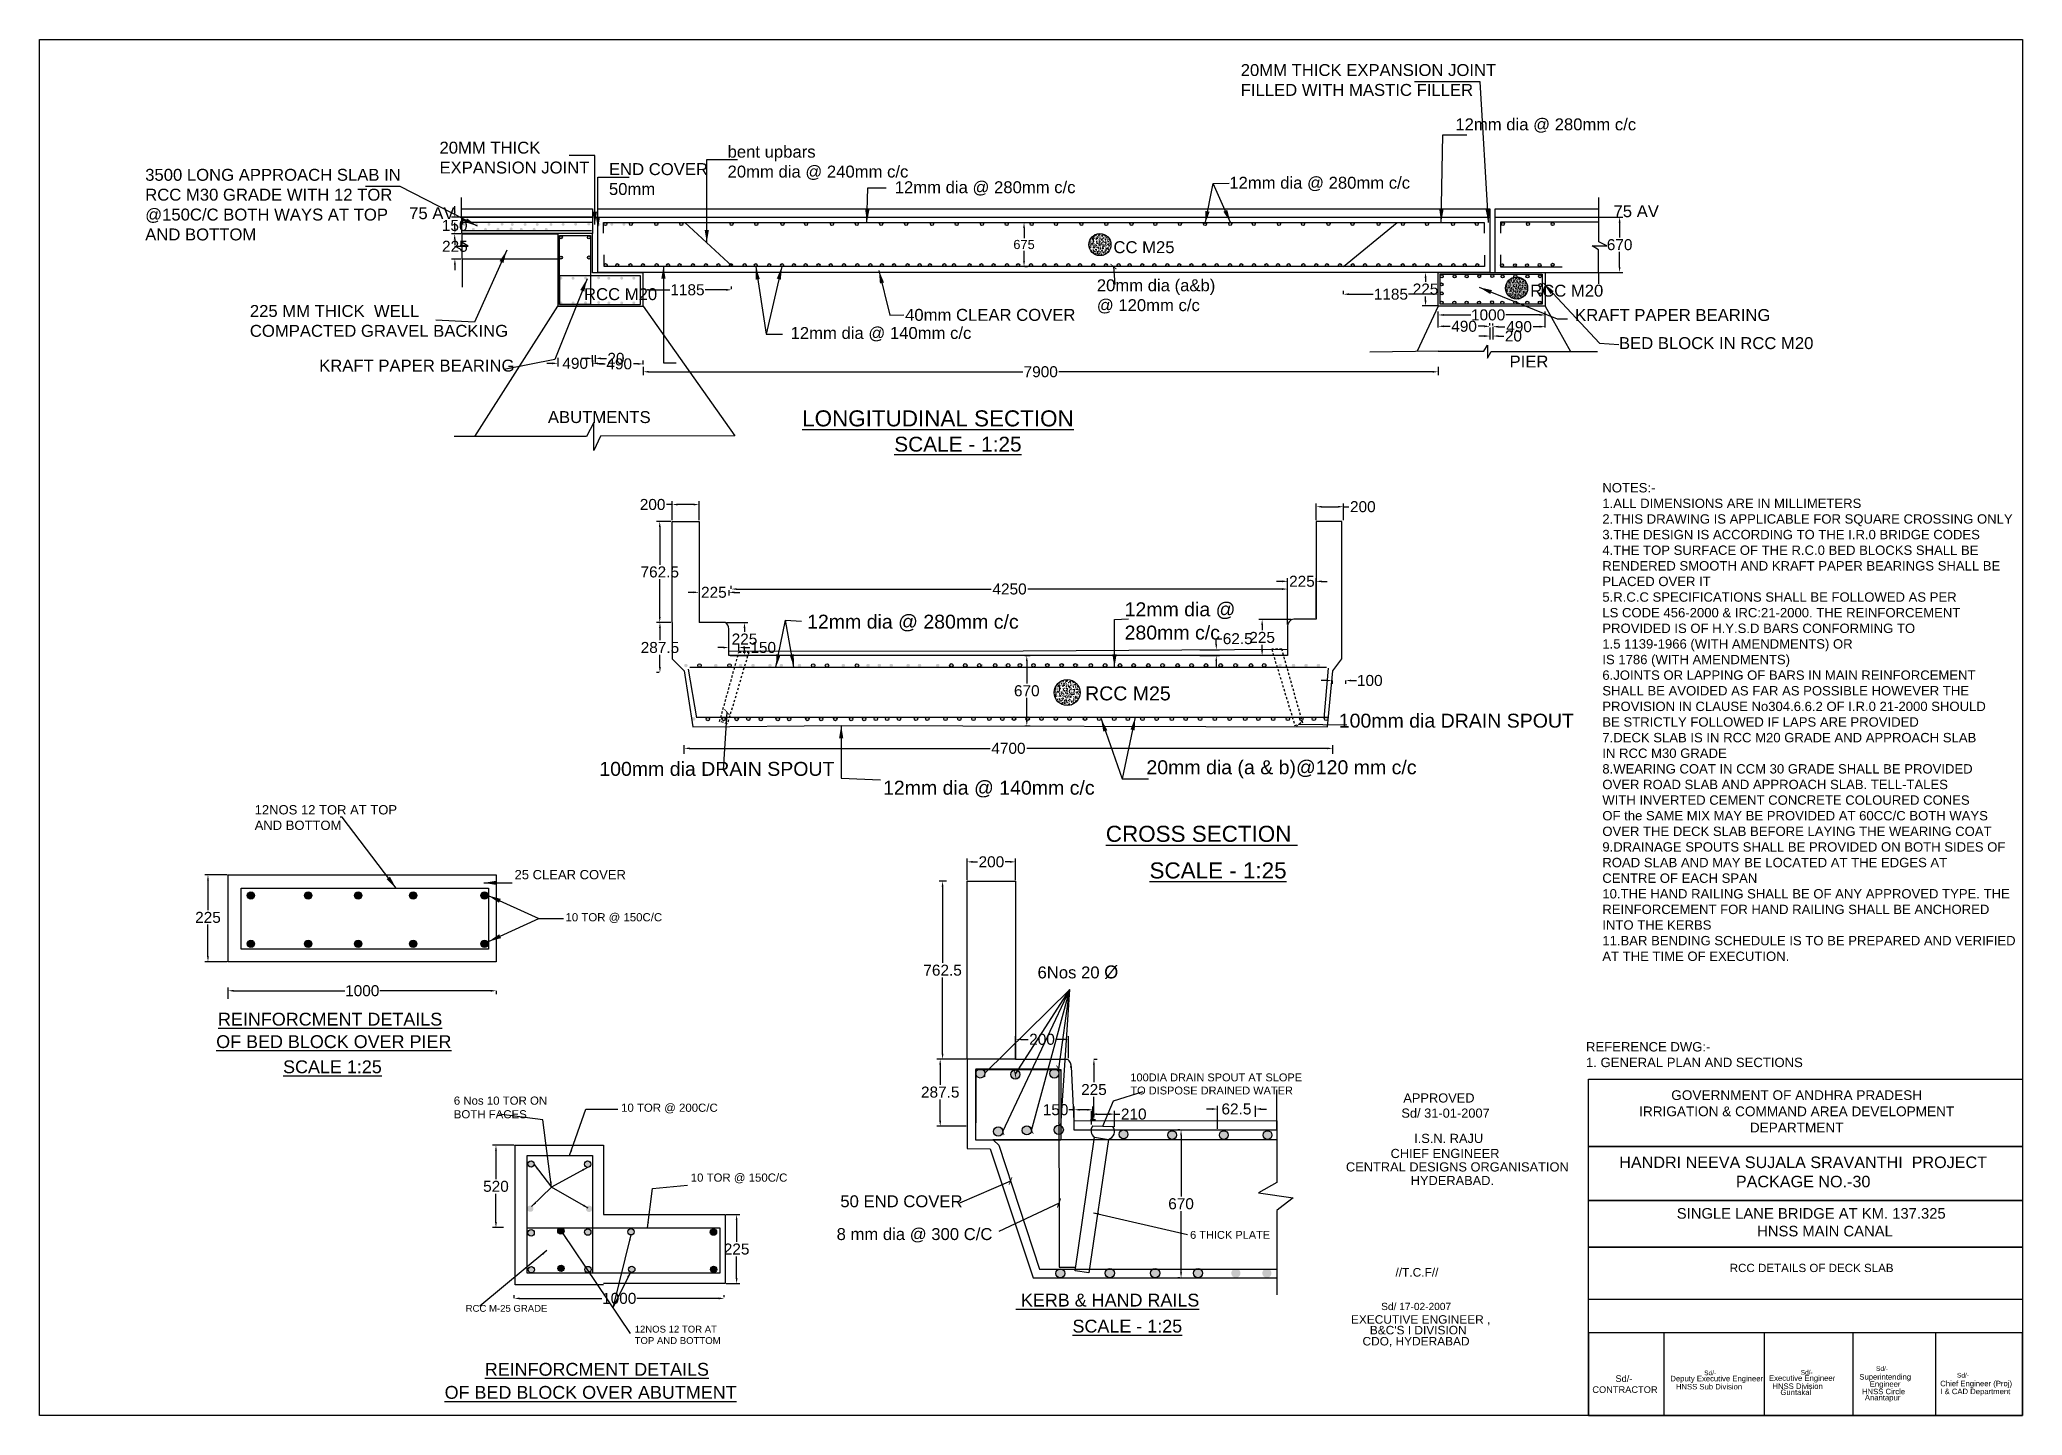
# Model space of a CAD drawing. Header units: metres. Extents: x -52 to 450, y 222 to 479.
# Drawn here: x -51.6 to 56.5, y 221.9 to 296.9 of the extents above; entities outside this region: 1.
import ezdxf

# ---------------------------------------------------------------- set-up
doc = ezdxf.new("R2010")
doc.units = ezdxf.units.M
doc.header["$MEASUREMENT"] = 0
doc.linetypes.add('HIDDEN', pattern=[9.525, 6.35, -3.175])
for name, color, linetype in [('DIMENSION', 255, 'Continuous'), ('DRAWING', 7, 'Continuous'), ('HATCH', 7, 'Continuous'), ('TEXT', 255, 'Continuous')]:
    doc.layers.add(name, color=color, linetype=linetype)
doc.styles.get("Standard").update_dxf_attribs({"font": 'arial.ttf'})
doc.styles.add('TIMES NEW ROMAN', font='times.ttf')
doc.dimstyles.new('dig', dxfattribs={"dimtxt": 0.5, "dimasz": 0.3, "dimexe": 0.18, "dimexo": 0.0625, "dimgap": 0.09, "dimtad": 0, "dimtih": 1, "dimtoh": 1, "dimdec": 4, "dimzin": 0, "dimdsep": 46, "dimtxsty": 'Standard', "dimcen": 0, "dimadec": 0, "dimazin": 0, "dimtfac": 1, "dimtdec": 4, "dimtofl": 0, "dimtmove": 0, "dimatfit": 3, "dimldrblk": 'ARCHTICK', "dimfxl": 1, "dimtolj": 1, "dimtzin": 0, "dimarcsym": 0})
doc.dimstyles.new('ISO-25', dxfattribs={"dimtxt": 0.636364, "dimasz": 0.703125, "dimexe": 1.25, "dimexo": 0.625, "dimtad": 0, "dimtih": 1, "dimtoh": 1, "dimlfac": 100, "dimtxsty": 'TIMES NEW ROMAN', "dimcen": 2.5, "dimadec": 0, "dimazin": 0, "dimtfac": 1, "dimtmove": 0, "dimatfit": 3, "dimfxl": 1, "dimarcsym": 0})
doc.dimstyles.get("Standard").update_dxf_attribs({"dimtxt": 0.5, "dimasz": 0.3, "dimexe": 0.18, "dimexo": 0.0625, "dimgap": 0.09, "dimtad": 0, "dimtih": 1, "dimtoh": 1, "dimdec": 4, "dimzin": 0, "dimdsep": 46, "dimtxsty": 'Standard', "dimcen": 0.09, "dimadec": 0, "dimazin": 0, "dimtfac": 1, "dimtdec": 4, "dimtofl": 0, "dimtmove": 0, "dimatfit": 3, "dimfxl": 1, "dimtolj": 1, "dimtzin": 0, "dimarcsym": 0})

msp = doc.modelspace()

# ---------------------------------------------------------------- texts
at = {"layer": 'DIMENSION', "insert": (449.96203, 478.8763), "char_height": 0.2, "width": 4.8879152, "attachment_point": 1}
msp.add_mtext('\\P ', dxfattribs=at)
at = {"layer": 'TEXT'}
for s, height, p in [('%%ULONGITUDINAL SECTION', 0.875, (-10.05708, 275.85165)), ('%%USCALE - 1:25', 0.8127801, (-5.03529, 274.47553)), ('%%UCROSS SECTION ', 0.875, (6.49865, 253.19322)), ('%%USCALE - 1:25', 0.875, (8.88013, 251.1956)), ('%%UREINFORCMENT DETAILS', 0.7, (-41.90351, 243.17089)), (' APPROVED', 0.5, (22.52382, 238.97358)), ('Sd/ 31-01-2007', 0.5, (22.61188, 238.14652)), (' I.S.N. RAJU', 0.5, (23.11315, 236.76719)), ('CENTRAL DESIGNS ORGANISATION', 0.5, (19.58989, 235.21265)), ('CHIEF ENGINEER', 0.5, (22.0227, 235.94553)), ('HYDERABAD.', 0.5, (23.12283, 234.47019)), ('SINGLE LANE BRIDGE AT KM. 137.325', 0.5775, (37.62562, 232.63895)), ('//T.C.F//', 0.464171, (22.2897, 229.48221)), ('%%U KERB & HAND RAILS', 0.7, (1.59764, 227.84731)), ('%%USCALE - 1:25', 0.7, (4.68236, 226.42811)), ('EXECUTIVE ENGINEER ,', 0.4641705, (19.8613, 226.90984)), ('Sd/ 17-02-2007', 0.3958287, (21.51068, 227.65326)), ('CDO, HYDERABAD', 0.4641705, (20.49291, 225.72357)), ("B&C'S I DIVISION", 0.4641705, (20.89161, 226.32855)), ('%%UREINFORCMENT DETAILS', 0.7, (-27.35971, 224.07374)), ('Deputy Executive Engineer', 0.3, (37.27712, 223.76745)), ('Sd/-', 0.25583, (39.12046, 224.09942)), (' Executive Engineer', 0.3, (42.53659, 223.79412)), ('Sd/-', 0.25583, (44.37993, 224.12609)), ('Superintending ', 0.3, (47.57937, 223.86071)), ('Sd/-', 0.25583, (48.48897, 224.33494)), ('Chief Engineer (Proj)', 0.3, (51.9921, 223.49789)), ('Sd/-', 0.25583, (52.90169, 223.97213)), ('HNSS Sub Division', 0.3, (37.57911, 223.32643)), ('HNSS Division', 0.3, (42.83858, 223.3531)), ('Guntakal', 0.3, (43.276, 223.01927)), ('HNSS Circle', 0.3, (47.72344, 223.06311)), ('Anantapur', 0.3, (47.88238, 222.72927)), ('I & CAD Department', 0.3, (51.99219, 223.06781))]:
    msp.add_text(s, height=height, dxfattribs=at).set_placement(p)
for s, insert, char_height, width, attachment_point in [('20MM THICK EXPANSION JOINT FILLED WITH MASTIC FILLER', (13.85344, 295.61322), 0.6502241, 16.6080752, 1), ('12mm dia @ 280mm c/c ', (25.55516, 292.6507), 0.6502241, 12.2350988, 1), ('20MM THICK EXPANSION JOINT', (-29.82965, 291.3799), 0.6502241, 8.1649069, 1), ('bent upbars                       20mm dia @ 240mm c/c', (-14.12211, 291.15909), 0.6502241, 10.7500532, 1), ('3500 LONG APPROACH SLAB IN RCC M30 GRADE WITH 12 TOR @150C/C BOTH WAYS AT TOP AND BOTTOM ', (-45.87265, 289.89882), 0.6502241, 15.149741, 1), ('END COVER 50mm', (-20.5907, 290.20941), 0.6502241, 5.5360501, 1), ('12mm dia @ 280mm c/c', (-5.00941, 289.22217), 0.6502241, 10.7500532, 1), ('12mm dia @ 280mm c/c ', (13.23033, 289.46662), 0.6502241, 10.7500532, 1), ('75 AV', (-31.48152, 287.8054), 0.650224, 10.7500532, 1), ('75 AV', (34.17928, 287.91468), 0.650224, 10.7500532, 1), ('CC M25', (6.9136, 285.95159), 0.650224, 12.2350988, 1), ('RCC M20', (-21.94832, 283.38957), 0.650224, 12.2350988, 1), ('20mm dia (a&b) @ 120mm c/c', (6.00826, 283.8731), 0.6502241, 7.4150802, 1), ('RCC M20', (29.63176, 283.57892), 0.650224, 12.2350988, 1), ('225 MM THICK  WELL COMPACTED GRAVEL BACKING', (-40.16622, 282.47202), 0.6502241, 14.2758321, 1), ('40mm CLEAR COVER', (-4.44432, 282.25967), 0.6502241, 9.2826181, 1), ('KRAFT PAPER BEARING', (32.08182, 282.25156), 0.6502241, 10.7500532, 1), ('12mm dia @ 140mm c/c', (-10.68729, 281.27194), 0.6502241, 10.7500532, 1), ('BED BLOCK IN RCC M20', (34.47497, 280.71931), 0.6502241, 10.7500532, 1), ('KRAFT PAPER BEARING', (-36.38968, 279.49174), 0.6502241, 10.7500532, 1), ('PIER', (28.50899, 279.7148), 0.650224, 2.1150733, 1), ('ABUTMENTS', (-23.91805, 276.68444), 0.650224, 2.1150733, 1), ('NOTES:-  \\P1.ALL DIMENSIONS ARE IN MILLIMETERS \\P2.THIS DRAWING IS APPLICABLE FOR SQUARE CROSSING ONLY \\P3.THE DESIGN IS ACCORDING TO THE I.R.0 BRIDGE CODES \\P4.THE TOP SURFACE OF THE R.C.0 BED BLOCKS SHALL BE \\PRENDERED SMOOTH AND KRAFT PAPER BEARINGS SHALL BE \\PPLACED OVER IT \\P5.R.C.C SPECIFICATIONS SHALL BE FOLLOWED AS PER \\PLS CODE 456-2000 & IRC:21-2000. THE REINFORCEMENT \\PPROVIDED IS OF H.Y.S.D BARS CONFORMING TO \\P1.5 1139-1966 (WITH AMENDMENTS) OR \\PIS 1786 (WITH AMENDMENTS) \\P6.JOINTS OR LAPPING OF BARS IN MAIN REINFORCEMENT \\PSHALL BE AVOIDED AS FAR AS POSSIBLE HOWEVER THE \\PPROVISION IN CLAUSE No304.6.6.2 OF I.R.0 21-2000 SHOULD \\PBE STRICTLY FOLLOWED IF LAPS ARE PROVIDED \\P7.DECK SLAB IS IN RCC M20 GRADE AND APPROACH SLAB \\PIN RCC M30 GRADE \\P8.WEARING COAT IN CCM 30 GRADE SHALL BE PROVIDED \\POVER ROAD SLAB AND APPROACH SLAB. TELL-TALES \\PWITH INVERTED CEMENT CONCRETE COLOURED CONES \\POF the SAME MIX MAY BE PROVIDED AT 60CC/C BOTH WAYS \\POVER THE DECK SLAB BEFORE LAYING THE WEARING COAT \\P9.DRAINAGE SPOUTS SHALL BE PROVIDED ON BOTH SIDES OF \\PROAD SLAB AND MAY BE LOCATED AT THE EDGES AT \\PCENTRE OF EACH SPAN \\P10.THE HAND RAILING SHALL BE OF ANY APPROVED TYPE. THE \\PREINFORCEMENT FOR HAND RAILING SHALL BE ANCHORED \\PINTO THE KERBS \\P11.BAR BENDING SCHEDULE IS TO BE PREPARED AND VERIFIED \\PAT THE TIME OF EXECUTION. ', (33.56817, 272.76198), 0.5109848, 22.8977597, 1), ('12mm dia @ 280mm c/c', (7.52302, 266.2553), 0.7610751, 8.7458463, 1), ('12mm dia @ 280mm c/c', (-9.78775, 265.5821), 0.7610751, 11.6698078, 1), ('RCC M25{\\H0.7219x; }', (5.36973, 261.66934), 0.7610751, 5.5929785, 1), ('100mm dia DRAIN SPOUT', (19.19893, 260.18207), 0.7610751, 12.8072747, 1), ('100mm dia DRAIN SPOUT', (-21.11625, 257.55293), 0.7610751, 12.8072747, 1), ('20mm dia (a & b)@120 mm c/c', (8.7127, 257.64093), 0.7610751, 15.0171329, 1), ('12mm dia @ 140mm c/c', (-5.64844, 256.52567), 0.7610751, 11.6698078, 1), ('12NOS 12 TOR AT TOP AND BOTTOM ', (-39.90477, 255.19517), 0.5077314, 8.0117216, 1), ('25 CLEAR COVER', (-25.73585, 251.65757), 0.5077314, 7.0490536, 1), ('10 TOR @ 150C/C', (-22.96029, 249.30303), 0.4459449, 5.2140197, 1), ('6Nos 20 {\\H1.0833x;Ø}', (2.77552, 246.44935), 0.6502241, 14.2758321, 1), ('{\\L OF BED BLOCK OVER PIER }', (-42.27427, 242.64601), 0.7, 21.8478415, 1), ('REFERENCE DWG:-\\P1. GENERAL PLAN AND SECTIONS ', (32.67775, 242.26866), 0.5109848, 12.2916068, 1), ('{\\LSCALE 1:25}', (-38.35604, 241.27357), 0.7, 21.8478415, 1), ('100DIA DRAIN SPOUT AT SLOPE TO DISPOSE DRAINED WATER', (7.83809, 240.55955), 0.4291431, 9.3741146, 1), ('6 Nos 10 TOR ON BOTH FACES', (-29.04903, 239.30067), 0.4459449, 5.2140197, 1), ('10 TOR @ 200C/C', (-19.93042, 238.91442), 0.4459449, 5.5745409, 1), ('HANDRI NEEVA SUJALA SRAVANTHI  PROJECT\\PPACKAGE NO.-30', (44.51494, 236.02956), 0.63, 27, 2), ('10 TOR @ 150C/C', (-16.13302, 235.10258), 0.4459449, 5.2140197, 1), ('50 END COVER', (-7.97523, 233.91301), 0.6502241, 6.6582145, 1), ('8 mm dia @ 300 C/C', (-8.17837, 232.12397), 0.6502241, 14.2758321, 1), ('6 THICK PLATE', (11.09485, 231.96913), 0.4291431, 4.8055504, 1), (' HNSS MAIN CANAL', (41.78353, 232.24968), 0.5775, 7.9718045, 1), ('RCC M-25 GRADE', (-28.40099, 227.93347), 0.3728106, 4.7703312, 1), ('12NOS 12 TOR AT TOP AND BOTTOM ', (-19.18852, 226.79985), 0.3728106, 4.7703312, 1), ('Engineer', (48.14629, 223.77056), 0.3, 1.7327149, 1), ('{\\L OF BED BLOCK OVER ABUTMENT}', (-29.81966, 223.5152), 0.7, 21.8478415, 1)]:
    msp.add_mtext(s, dxfattribs=dict(at, insert=insert, char_height=char_height, width=width, attachment_point=attachment_point))
at = {"layer": 'TEXT', "color": 7}
for s, insert, char_height, width, attachment_point in [('GOVERNMENT OF ANDHRA PRADESH\\PIRRIGATION & COMMAND AREA DEVELOPMENT DEPARTMENT', (44.16337, 238.49227), 0.5308065, 20.4019406, 5), ('RCC DETAILS OF DECK SLAB ', (40.51399, 230.17809), 0.4511855, 10.0249583, 1), ('         Sd/-\\PCONTRACTOR', (33.02263, 223.61414), 0.3609484, 5.373782, 4)]:
    msp.add_mtext(s, dxfattribs=dict(at, insert=insert, char_height=char_height, width=width, attachment_point=attachment_point))

# ---------------------------------------------------------------- blocks, each defined once
blk = doc.blocks.new('*D61')
at = {"layer": 'Defpoints', "color": 0, "ltscale": 0.02, "transparency": 16777216}
for p in [(-18.72, 283.29), (-13.9, 283.3), (-13.9, 283.29)]:
    blk.add_point(p, dxfattribs=at)
at = {"layer": 'DIMENSION', "color": 0, "lineweight": -2, "ltscale": 0.02, "transparency": 16777216}
for p, q in [((-18.72, 283.35), (-18.72, 283.48)), ((-18.42, 283.3), (-17.27, 283.3)), ((-14.2, 283.3), (-15.35, 283.3)), ((-13.9, 283.35), (-13.9, 283.48))]:
    blk.add_line(p, q, dxfattribs=at)
at = {"layer": 'DIMENSION', "color": 0, "ltscale": 0.02, "transparency": 16777216}
for points in [[(-18.42, 283.35), (-18.42, 283.25), (-18.72, 283.3)], [(-14.2, 283.35), (-14.2, 283.25), (-13.9, 283.3)]]:
    blk.add_solid(points, dxfattribs=at)
at = {"layer": 'DIMENSION', "color": 0, "ltscale": 0.02, "transparency": 16777216, "insert": (-16.31, 283.3), "char_height": 0.6, "attachment_point": 5}
blk.add_mtext('\\A1;1185', dxfattribs=at)
blk = doc.blocks.new('_ArchTick')
at = {"color": 0, "linetype": 'ByBlock', "const_width": 0.15}
blk.add_lwpolyline([(-0.5, -0.5), (0.5, 0.5)], dxfattribs=at)
blk = doc.blocks.new('*D62')
at = {"layer": 'Defpoints', "color": 0, "ltscale": 0.02, "transparency": 16777216}
for p in [(-23.37, 279.66), (-21.48, 279.52), (-21.48, 279.29)]:
    blk.add_point(p, dxfattribs=at)
at = {"layer": 'DIMENSION', "color": 0, "lineweight": -2, "ltscale": 0.02, "transparency": 16777216}
for p, q in [((-23.67, 279.29), (-23.97, 279.29)), ((-23.37, 279.6), (-23.37, 279.11)), ((-21.48, 279.46), (-21.48, 279.11)), ((-21.18, 279.29), (-20.88, 279.29))]:
    blk.add_line(p, q, dxfattribs=at)
at = {"layer": 'DIMENSION', "color": 0, "ltscale": 0.02, "transparency": 16777216}
for points in [[(-23.67, 279.34), (-23.67, 279.24), (-23.37, 279.29)], [(-21.18, 279.34), (-21.18, 279.24), (-21.48, 279.29)]]:
    blk.add_solid(points, dxfattribs=at)
at = {"layer": 'DIMENSION', "color": 0, "ltscale": 0.02, "transparency": 16777216, "insert": (-22.43, 279.29), "char_height": 0.6, "attachment_point": 5}
blk.add_mtext('\\A1;490', dxfattribs=at)
blk = doc.blocks.new('*D63')
at = {"layer": 'Defpoints', "color": 0, "ltscale": 0.02, "transparency": 16777216}
for p in [(-21.33, 279.26), (-21.33, 279.26), (-18.72, 279.17)]:
    blk.add_point(p, dxfattribs=at)
at = {"layer": 'DIMENSION', "color": 0, "lineweight": -2, "ltscale": 0.02, "transparency": 16777216}
for p, q in [((-21.33, 279.33), (-21.33, 279.44)), ((-21.03, 279.26), (-20.79, 279.26)), ((-19.02, 279.26), (-19.26, 279.26)), ((-18.72, 279.23), (-18.72, 279.44))]:
    blk.add_line(p, q, dxfattribs=at)
at = {"layer": 'DIMENSION', "color": 0, "ltscale": 0.02, "transparency": 16777216}
for points in [[(-21.03, 279.31), (-21.03, 279.21), (-21.33, 279.26)], [(-19.02, 279.31), (-19.02, 279.21), (-18.72, 279.26)]]:
    blk.add_solid(points, dxfattribs=at)
at = {"layer": 'DIMENSION', "color": 0, "ltscale": 0.02, "transparency": 16777216, "insert": (-20.03, 279.26), "char_height": 0.6, "attachment_point": 5}
blk.add_mtext('\\A1;490', dxfattribs=at)
blk = doc.blocks.new('*D64')
at = {"layer": 'Defpoints', "color": 0, "ltscale": 0.02, "transparency": 16777216}
for p in [(-18.72, 279.17), (24.62, 279.17), (24.62, 278.83)]:
    blk.add_point(p, dxfattribs=at)
at = {"layer": 'DIMENSION', "color": 0, "lineweight": -2, "ltscale": 0.02, "transparency": 16777216}
for p, q in [((-18.72, 279.1), (-18.72, 278.65)), ((24.62, 279.1), (24.62, 278.65)), ((-18.42, 278.83), (1.97, 278.83)), ((24.32, 278.83), (3.93, 278.83))]:
    blk.add_line(p, q, dxfattribs=at)
at = {"layer": 'DIMENSION', "color": 0, "ltscale": 0.02, "transparency": 16777216}
for points in [[(-18.42, 278.88), (-18.42, 278.78), (-18.72, 278.83)], [(24.32, 278.88), (24.32, 278.78), (24.62, 278.83)]]:
    blk.add_solid(points, dxfattribs=at)
at = {"layer": 'DIMENSION', "color": 0, "ltscale": 0.02, "transparency": 16777216, "insert": (2.95, 278.83), "char_height": 0.6, "attachment_point": 5}
blk.add_mtext('\\A1;7900', dxfattribs=at)
blk = doc.blocks.new('*D70')
at = {"layer": 'Defpoints', "color": 0, "ltscale": 0.02, "transparency": 16777216}
for p in [(19.45, 283.06), (19.45, 282.99), (24.62, 282.99)]:
    blk.add_point(p, dxfattribs=at)
at = {"layer": 'DIMENSION', "color": 0, "lineweight": -2, "ltscale": 0.02, "transparency": 16777216}
for p, q in [((19.45, 283.06), (19.45, 283.24)), ((24.62, 283.06), (24.62, 283.24)), ((19.75, 283.06), (21.08, 283.06)), ((24.32, 283.06), (23, 283.06))]:
    blk.add_line(p, q, dxfattribs=at)
at = {"layer": 'DIMENSION', "color": 0, "ltscale": 0.02, "transparency": 16777216}
for points in [[(19.75, 283.11), (19.75, 283.01), (19.45, 283.06)], [(24.32, 283.11), (24.32, 283.01), (24.62, 283.06)]]:
    blk.add_solid(points, dxfattribs=at)
at = {"layer": 'DIMENSION', "color": 0, "ltscale": 0.02, "transparency": 16777216, "insert": (22.04, 283.06), "char_height": 0.6, "attachment_point": 5}
blk.add_mtext('\\A1;1185', dxfattribs=at)
blk = doc.blocks.new('*D65')
at = {"layer": 'Defpoints', "color": 0, "ltscale": 0.02, "transparency": 16777216}
for p in [(24.62, 281.19), (30.46, 281.93), (30.46, 281.18)]:
    blk.add_point(p, dxfattribs=at)
at = {"layer": 'DIMENSION', "color": 0, "lineweight": -2, "ltscale": 0.02, "transparency": 16777216}
for p, q in [((24.62, 281.25), (24.62, 282.11)), ((24.92, 281.93), (26.39, 281.93)), ((30.16, 281.93), (28.3, 281.93)), ((30.46, 281.24), (30.46, 282.11))]:
    blk.add_line(p, q, dxfattribs=at)
at = {"layer": 'DIMENSION', "color": 0, "ltscale": 0.02, "transparency": 16777216}
for points in [[(24.92, 281.98), (24.92, 281.88), (24.62, 281.93)], [(30.16, 281.98), (30.16, 281.88), (30.46, 281.93)]]:
    blk.add_solid(points, dxfattribs=at)
at = {"layer": 'DIMENSION', "color": 0, "ltscale": 0.02, "transparency": 16777216, "insert": (27.34, 281.93), "char_height": 0.6, "attachment_point": 5}
blk.add_mtext('\\A1;1000', dxfattribs=at)
blk = doc.blocks.new('*D71')
at = {"layer": 'Defpoints', "color": 0, "ltscale": 0.02, "transparency": 16777216}
for p in [(1.89, 286.97), (2.04, 286.97), (2.02, 284.57)]:
    blk.add_point(p, dxfattribs=at)
at = {"layer": 'DIMENSION', "color": 0, "lineweight": -2, "ltscale": 0.02, "transparency": 16777216}
for p, q in [((1.95, 286.97), (2.22, 286.97)), ((2.04, 286.67), (2.04, 286.11)), ((2.04, 284.87), (2.04, 285.42)), ((2.08, 284.57), (2.22, 284.57))]:
    blk.add_line(p, q, dxfattribs=at)
at = {"layer": 'DIMENSION', "color": 0, "ltscale": 0.02, "transparency": 16777216}
for points in [[(1.99, 286.67), (2.09, 286.67), (2.04, 286.97)], [(1.99, 284.87), (2.09, 284.87), (2.04, 284.57)]]:
    blk.add_solid(points, dxfattribs=at)
at = {"layer": 'DIMENSION', "color": 0, "ltscale": 0.02, "transparency": 16777216, "insert": (2.04, 285.77), "char_height": 0.5, "attachment_point": 5}
blk.add_mtext('\\A1;675', dxfattribs=at)
blk = doc.blocks.new('*D72')
at = {"layer": 'Defpoints', "color": 0, "ltscale": 0.02, "transparency": 16777216}
for p in [(-28.62, 287.26), (-29, 286.36), (-28.62, 286.36)]:
    blk.add_point(p, dxfattribs=at)
at = {"layer": 'DIMENSION', "color": 0, "lineweight": -2, "ltscale": 0.02, "transparency": 16777216}
for p, q in [((-29, 287.56), (-29, 287.86)), ((-28.69, 287.26), (-29.18, 287.26)), ((-28.69, 286.36), (-29.18, 286.36)), ((-29, 286.06), (-29, 285.76))]:
    blk.add_line(p, q, dxfattribs=at)
at = {"layer": 'DIMENSION', "color": 0, "ltscale": 0.02, "transparency": 16777216}
for points in [[(-29.05, 287.56), (-28.95, 287.56), (-29, 287.26)], [(-29.05, 286.06), (-28.95, 286.06), (-29, 286.36)]]:
    blk.add_solid(points, dxfattribs=at)
at = {"layer": 'DIMENSION', "color": 0, "ltscale": 0.02, "transparency": 16777216, "insert": (-29, 286.81), "char_height": 0.6, "attachment_point": 5}
blk.add_mtext('\\A1;150', dxfattribs=at)
blk = doc.blocks.new('*D73')
at = {"layer": 'Defpoints', "color": 0, "ltscale": 0.02, "transparency": 16777216}
for p in [(-28.59, 286.36), (-28.99, 284.98), (-28.59, 284.98)]:
    blk.add_point(p, dxfattribs=at)
at = {"layer": 'DIMENSION', "color": 0, "lineweight": -2, "ltscale": 0.02, "transparency": 16777216}
for p, q in [((-28.99, 286.66), (-28.99, 286.96)), ((-28.66, 286.36), (-29.17, 286.36)), ((-28.66, 284.98), (-29.17, 284.98)), ((-28.99, 284.68), (-28.99, 284.38))]:
    blk.add_line(p, q, dxfattribs=at)
at = {"layer": 'DIMENSION', "color": 0, "ltscale": 0.02, "transparency": 16777216}
for points in [[(-29.04, 286.66), (-28.94, 286.66), (-28.99, 286.36)], [(-29.04, 284.68), (-28.94, 284.68), (-28.99, 284.98)]]:
    blk.add_solid(points, dxfattribs=at)
at = {"layer": 'DIMENSION', "color": 0, "ltscale": 0.02, "transparency": 16777216, "insert": (-28.99, 285.67), "char_height": 0.6, "attachment_point": 5}
blk.add_mtext('\\A1;225', dxfattribs=at)
blk = doc.blocks.new('*D74')
at = {"layer": 'Defpoints', "color": 0, "ltscale": 0.02, "transparency": 16777216}
for p in [(23.93, 284.25), (24.62, 284.25), (24.62, 282.42)]:
    blk.add_point(p, dxfattribs=at)
at = {"layer": 'DIMENSION', "color": 0, "lineweight": -2, "ltscale": 0.02, "transparency": 16777216}
for p, q in [((24.56, 284.25), (23.75, 284.25)), ((23.93, 283.95), (23.93, 283.73)), ((24.56, 282.42), (23.75, 282.42)), ((23.93, 282.72), (23.93, 282.94))]:
    blk.add_line(p, q, dxfattribs=at)
at = {"layer": 'DIMENSION', "color": 0, "ltscale": 0.02, "transparency": 16777216}
for points in [[(23.88, 283.95), (23.98, 283.95), (23.93, 284.25)], [(23.88, 282.72), (23.98, 282.72), (23.93, 282.42)]]:
    blk.add_solid(points, dxfattribs=at)
at = {"layer": 'DIMENSION', "color": 0, "ltscale": 0.02, "transparency": 16777216, "insert": (23.93, 283.34), "char_height": 0.6, "attachment_point": 5}
blk.add_mtext('\\A1;225', dxfattribs=at)
blk = doc.blocks.new('*D66')
at = {"layer": 'Defpoints', "color": 0, "ltscale": 0.02, "transparency": 16777216}
for p in [(-21.48, 279.29), (-21.33, 279.56), (-21.33, 279.26)]:
    blk.add_point(p, dxfattribs=at)
at = {"layer": 'DIMENSION', "color": 0, "lineweight": -2, "ltscale": 0.02, "transparency": 16777216}
for p, q in [((-21.78, 279.56), (-22.08, 279.56)), ((-21.48, 279.35), (-21.48, 279.74)), ((-21.33, 279.33), (-21.33, 279.74)), ((-21.03, 279.56), (-20.73, 279.56))]:
    blk.add_line(p, q, dxfattribs=at)
at = {"layer": 'DIMENSION', "color": 0, "ltscale": 0.02, "transparency": 16777216}
for points in [[(-21.78, 279.61), (-21.78, 279.51), (-21.48, 279.56)], [(-21.03, 279.61), (-21.03, 279.51), (-21.33, 279.56)]]:
    blk.add_solid(points, dxfattribs=at)
at = {"layer": 'DIMENSION', "color": 0, "ltscale": 0.02, "transparency": 16777216, "insert": (-20.21, 279.56), "char_height": 0.6, "attachment_point": 5}
blk.add_mtext('\\A1;20', dxfattribs=at)
blk = doc.blocks.new('*D67')
at = {"layer": 'Defpoints', "color": 0, "ltscale": 0.02, "transparency": 16777216}
for p in [(24.62, 281.31), (24.62, 281.19), (27.44, 281.3)]:
    blk.add_point(p, dxfattribs=at)
at = {"layer": 'DIMENSION', "color": 0, "lineweight": -2, "ltscale": 0.02, "transparency": 16777216}
for p, q in [((24.62, 281.25), (24.62, 281.49)), ((24.92, 281.31), (25.27, 281.31)), ((27.14, 281.31), (26.79, 281.31)), ((27.44, 281.36), (27.44, 281.49))]:
    blk.add_line(p, q, dxfattribs=at)
at = {"layer": 'DIMENSION', "color": 0, "ltscale": 0.02, "transparency": 16777216}
for points in [[(24.92, 281.36), (24.92, 281.26), (24.62, 281.31)], [(27.14, 281.36), (27.14, 281.26), (27.44, 281.31)]]:
    blk.add_solid(points, dxfattribs=at)
at = {"layer": 'DIMENSION', "color": 0, "ltscale": 0.02, "transparency": 16777216, "insert": (26.03, 281.31), "char_height": 0.6, "attachment_point": 5}
blk.add_mtext('\\A1;490', dxfattribs=at)
blk = doc.blocks.new('*D68')
at = {"layer": 'Defpoints', "color": 0, "ltscale": 0.02, "transparency": 16777216}
for p in [(27.6, 281.29), (30.46, 281.29), (30.46, 281.29)]:
    blk.add_point(p, dxfattribs=at)
at = {"layer": 'DIMENSION', "color": 0, "lineweight": -2, "ltscale": 0.02, "transparency": 16777216}
for p, q in [((27.6, 281.36), (27.6, 281.47)), ((27.9, 281.29), (28.26, 281.29)), ((30.16, 281.29), (29.79, 281.29)), ((30.46, 281.36), (30.46, 281.47))]:
    blk.add_line(p, q, dxfattribs=at)
at = {"layer": 'DIMENSION', "color": 0, "ltscale": 0.02, "transparency": 16777216}
for points in [[(27.9, 281.34), (27.9, 281.24), (27.6, 281.29)], [(30.16, 281.34), (30.16, 281.24), (30.46, 281.29)]]:
    blk.add_solid(points, dxfattribs=at)
at = {"layer": 'DIMENSION', "color": 0, "ltscale": 0.02, "transparency": 16777216, "insert": (29.03, 281.29), "char_height": 0.6, "attachment_point": 5}
blk.add_mtext('\\A1;490', dxfattribs=at)
blk = doc.blocks.new('*D69')
at = {"layer": 'Defpoints', "color": 0, "ltscale": 0.02, "transparency": 16777216}
for p in [(27.44, 281.31), (27.6, 281.36), (27.6, 280.78)]:
    blk.add_point(p, dxfattribs=at)
at = {"layer": 'DIMENSION', "color": 0, "lineweight": -2, "ltscale": 0.02, "transparency": 16777216}
for p, q in [((27.44, 281.25), (27.44, 280.6)), ((27.6, 281.29), (27.6, 280.6)), ((27.14, 280.78), (26.84, 280.78)), ((27.9, 280.78), (28.2, 280.78))]:
    blk.add_line(p, q, dxfattribs=at)
at = {"layer": 'DIMENSION', "color": 0, "ltscale": 0.02, "transparency": 16777216}
for points in [[(27.14, 280.83), (27.14, 280.73), (27.44, 280.78)], [(27.9, 280.83), (27.9, 280.73), (27.6, 280.78)]]:
    blk.add_solid(points, dxfattribs=at)
at = {"layer": 'DIMENSION', "color": 0, "ltscale": 0.02, "transparency": 16777216, "insert": (28.72, 280.78), "char_height": 0.6, "attachment_point": 5}
blk.add_mtext('\\A1;20', dxfattribs=at)
blk = doc.blocks.new('*D75')
at = {"layer": 'Defpoints', "color": 0, "ltscale": 0.02, "transparency": 16777216}
for p in [(33.35, 287.27), (34.51, 287.27), (33.35, 284.25)]:
    blk.add_point(p, dxfattribs=at)
at = {"layer": 'DIMENSION', "color": 0, "lineweight": -2, "ltscale": 0.02, "transparency": 16777216}
for p, q in [((33.41, 287.27), (34.69, 287.27)), ((34.51, 286.97), (34.51, 286.16)), ((34.51, 284.55), (34.51, 285.37)), ((33.41, 284.25), (34.69, 284.25))]:
    blk.add_line(p, q, dxfattribs=at)
at = {"layer": 'DIMENSION', "color": 0, "ltscale": 0.02, "transparency": 16777216}
for points in [[(34.46, 286.97), (34.56, 286.97), (34.51, 287.27)], [(34.46, 284.55), (34.56, 284.55), (34.51, 284.25)]]:
    blk.add_solid(points, dxfattribs=at)
at = {"layer": 'DIMENSION', "color": 0, "ltscale": 0.02, "transparency": 16777216, "insert": (34.51, 285.76), "char_height": 0.6, "attachment_point": 5}
blk.add_mtext('\\A1;670', dxfattribs=at)
blk = doc.blocks.new('*D76')
at = {"layer": 'Defpoints', "color": 0, "ltscale": 0.02, "transparency": 16777216}
for p in [(-16.49, 257.93), (18.87, 258.29), (18.87, 257.93)]:
    blk.add_point(p, dxfattribs=at)
at = {"layer": 'DIMENSION', "color": 0, "lineweight": -2, "ltscale": 0.02, "transparency": 16777216}
for p, q in [((-16.49, 257.99), (-16.49, 258.47)), ((18.87, 257.99), (18.87, 258.47)), ((-16.19, 258.29), (0.19, 258.29)), ((18.57, 258.29), (2.19, 258.29))]:
    blk.add_line(p, q, dxfattribs=at)
at = {"layer": 'DIMENSION', "color": 0, "ltscale": 0.02, "transparency": 16777216}
for points in [[(-16.19, 258.34), (-16.19, 258.24), (-16.49, 258.29)], [(18.57, 258.34), (18.57, 258.24), (18.87, 258.29)]]:
    blk.add_solid(points, dxfattribs=at)
at = {"layer": 'DIMENSION', "color": 0, "ltscale": 0.02, "transparency": 16777216, "insert": (1.19, 258.29), "char_height": 0.6, "attachment_point": 5}
blk.add_mtext('\\A1;4700', dxfattribs=at)
blk = doc.blocks.new('*D80')
at = {"layer": 'Defpoints', "color": 0, "ltscale": 0.02, "transparency": 16777216}
for p in [(2.03, 263.35), (2.02, 259.52), (2.19, 259.52)]:
    blk.add_point(p, dxfattribs=at)
at = {"layer": 'DIMENSION', "color": 0, "lineweight": -2, "ltscale": 0.02, "transparency": 16777216}
for p, q in [((2.09, 263.35), (2.37, 263.35)), ((2.19, 263.05), (2.19, 261.83)), ((2.19, 259.82), (2.19, 261.04)), ((2.08, 259.52), (2.37, 259.52))]:
    blk.add_line(p, q, dxfattribs=at)
at = {"layer": 'DIMENSION', "color": 0, "ltscale": 0.02, "transparency": 16777216}
for points in [[(2.14, 263.05), (2.24, 263.05), (2.19, 263.35)], [(2.14, 259.82), (2.24, 259.82), (2.19, 259.52)]]:
    blk.add_solid(points, dxfattribs=at)
at = {"layer": 'DIMENSION', "color": 0, "ltscale": 0.02, "transparency": 16777216, "insert": (2.19, 261.43), "char_height": 0.6, "attachment_point": 5}
blk.add_mtext('\\A1;670', dxfattribs=at)
blk = doc.blocks.new('*D81')
at = {"layer": 'Defpoints', "color": 0, "ltscale": 0.02, "transparency": 16777216}
for p in [(16.66, 265.32), (15.02, 263.35), (16.41, 263.35)]:
    blk.add_point(p, dxfattribs=at)
at = {"layer": 'DIMENSION', "color": 0, "lineweight": -2, "ltscale": 0.02, "transparency": 16777216}
for p, q in [((16.6, 265.32), (14.84, 265.32)), ((15.02, 265.02), (15.02, 264.73)), ((15.02, 263.65), (15.02, 263.94)), ((16.35, 263.35), (14.84, 263.35))]:
    blk.add_line(p, q, dxfattribs=at)
at = {"layer": 'DIMENSION', "color": 0, "ltscale": 0.02, "transparency": 16777216}
for points in [[(14.97, 265.02), (15.07, 265.02), (15.02, 265.32)], [(14.97, 263.65), (15.07, 263.65), (15.02, 263.35)]]:
    blk.add_solid(points, dxfattribs=at)
at = {"layer": 'DIMENSION', "color": 0, "ltscale": 0.02, "transparency": 16777216, "insert": (15.02, 264.34), "char_height": 0.6, "attachment_point": 5}
blk.add_mtext('\\A1;225', dxfattribs=at)
blk = doc.blocks.new('*D82')
at = {"layer": 'Defpoints', "color": 0, "ltscale": 0.02, "transparency": 16777216}
for p in [(18.83, 262.05), (19.57, 262.06), (19.57, 261.99)]:
    blk.add_point(p, dxfattribs=at)
at = {"layer": 'DIMENSION', "color": 0, "lineweight": -2, "ltscale": 0.02, "transparency": 16777216}
for p, q in [((18.53, 261.99), (18.23, 261.99)), ((18.83, 261.99), (18.83, 261.81)), ((19.57, 262), (19.57, 261.81)), ((19.87, 261.99), (20.17, 261.99))]:
    blk.add_line(p, q, dxfattribs=at)
at = {"layer": 'DIMENSION', "color": 0, "ltscale": 0.02, "transparency": 16777216}
for points in [[(18.53, 262.04), (18.53, 261.94), (18.83, 261.99)], [(19.87, 262.04), (19.87, 261.94), (19.57, 261.99)]]:
    blk.add_solid(points, dxfattribs=at)
at = {"layer": 'DIMENSION', "color": 0, "ltscale": 0.02, "transparency": 16777216, "insert": (20.89, 261.99), "char_height": 0.6, "attachment_point": 5}
blk.add_mtext('\\A1;100', dxfattribs=at)
blk = doc.blocks.new('*D83')
at = {"layer": 'Defpoints', "color": 0, "ltscale": 0.02, "transparency": 16777216}
for p in [(19.45, 271.47), (17.97, 270.66), (19.45, 270.66)]:
    blk.add_point(p, dxfattribs=at)
at = {"layer": 'DIMENSION', "color": 0, "lineweight": -2, "ltscale": 0.02, "transparency": 16777216}
for p, q in [((17.97, 270.73), (17.97, 271.65)), ((18.27, 271.47), (19.15, 271.47)), ((19.45, 270.73), (19.45, 271.65)), ((19.45, 271.47), (19.75, 271.47))]:
    blk.add_line(p, q, dxfattribs=at)
at = {"layer": 'DIMENSION', "color": 0, "ltscale": 0.02, "transparency": 16777216}
for points in [[(18.27, 271.52), (18.27, 271.42), (17.97, 271.47)], [(19.15, 271.52), (19.15, 271.42), (19.45, 271.47)]]:
    blk.add_solid(points, dxfattribs=at)
at = {"layer": 'DIMENSION', "color": 0, "ltscale": 0.02, "transparency": 16777216, "insert": (20.51, 271.47), "char_height": 0.6, "attachment_point": 5}
blk.add_mtext('\\A1;200', dxfattribs=at)
blk = doc.blocks.new('*D84')
at = {"layer": 'Defpoints', "color": 0, "ltscale": 0.02, "transparency": 16777216}
for p in [(17.97, 267.4), (16.41, 264.98), (17.97, 265.34)]:
    blk.add_point(p, dxfattribs=at)
at = {"layer": 'DIMENSION', "color": 0, "lineweight": -2, "ltscale": 0.02, "transparency": 16777216}
for p, q in [((16.11, 267.4), (15.81, 267.4)), ((16.41, 265.04), (16.41, 267.58)), ((17.97, 265.41), (17.97, 267.58)), ((18.27, 267.4), (18.57, 267.4))]:
    blk.add_line(p, q, dxfattribs=at)
at = {"layer": 'DIMENSION', "color": 0, "ltscale": 0.02, "transparency": 16777216}
for points in [[(16.11, 267.45), (16.11, 267.35), (16.41, 267.4)], [(18.27, 267.45), (18.27, 267.35), (17.97, 267.4)]]:
    blk.add_solid(points, dxfattribs=at)
at = {"layer": 'DIMENSION', "color": 0, "ltscale": 0.02, "transparency": 16777216, "insert": (17.19, 267.4), "char_height": 0.6, "attachment_point": 5}
blk.add_mtext('\\A1;225', dxfattribs=at)
blk = doc.blocks.new('*D85')
at = {"layer": 'Defpoints', "color": 0, "ltscale": 0.02, "transparency": 16777216}
for p in [(-14.25, 265.15), (-14.06, 263.35), (-13.2, 263.35)]:
    blk.add_point(p, dxfattribs=at)
at = {"layer": 'DIMENSION', "color": 0, "lineweight": -2, "ltscale": 0.02, "transparency": 16777216}
for p, q in [((-14.19, 265.15), (-13.02, 265.15)), ((-13.2, 264.85), (-13.2, 264.65)), ((-13.2, 263.65), (-13.2, 263.85)), ((-13.99, 263.35), (-13.02, 263.35))]:
    blk.add_line(p, q, dxfattribs=at)
at = {"layer": 'DIMENSION', "color": 0, "ltscale": 0.02, "transparency": 16777216}
for points in [[(-13.25, 264.85), (-13.15, 264.85), (-13.2, 265.15)], [(-13.25, 263.65), (-13.15, 263.65), (-13.2, 263.35)]]:
    blk.add_solid(points, dxfattribs=at)
at = {"layer": 'DIMENSION', "color": 0, "ltscale": 0.02, "transparency": 16777216, "insert": (-13.2, 264.25), "char_height": 0.6, "attachment_point": 5}
blk.add_mtext('\\A1;225', dxfattribs=at)
blk = doc.blocks.new('*D86')
at = {"layer": 'Defpoints', "color": 0, "ltscale": 0.02, "transparency": 16777216}
for p in [(-15.68, 266.98), (-14.06, 266.98), (-14.06, 266.8)]:
    blk.add_point(p, dxfattribs=at)
at = {"layer": 'DIMENSION', "color": 0, "lineweight": -2, "ltscale": 0.02, "transparency": 16777216}
for p, q in [((-15.98, 266.8), (-16.28, 266.8)), ((-15.68, 266.92), (-15.68, 266.62)), ((-14.06, 266.92), (-14.06, 266.62)), ((-13.76, 266.8), (-13.46, 266.8))]:
    blk.add_line(p, q, dxfattribs=at)
at = {"layer": 'DIMENSION', "color": 0, "ltscale": 0.02, "transparency": 16777216}
for points in [[(-15.98, 266.85), (-15.98, 266.75), (-15.68, 266.8)], [(-13.76, 266.85), (-13.76, 266.75), (-14.06, 266.8)]]:
    blk.add_solid(points, dxfattribs=at)
at = {"layer": 'DIMENSION', "color": 0, "ltscale": 0.02, "transparency": 16777216, "insert": (-14.87, 266.8), "char_height": 0.6, "attachment_point": 5}
blk.add_mtext('\\A1;225', dxfattribs=at)
blk = doc.blocks.new('*D77')
at = {"layer": 'Defpoints', "color": 0, "ltscale": 0.02, "transparency": 16777216}
for p in [(-13.92, 266.94), (16.41, 266.98), (16.41, 266.94)]:
    blk.add_point(p, dxfattribs=at)
at = {"layer": 'DIMENSION', "color": 0, "lineweight": -2, "ltscale": 0.02, "transparency": 16777216}
for p, q in [((-13.92, 267), (-13.92, 267.16)), ((16.41, 267), (16.41, 267.16)), ((-13.62, 266.98), (0.25, 266.98)), ((16.11, 266.98), (2.24, 266.98))]:
    blk.add_line(p, q, dxfattribs=at)
at = {"layer": 'DIMENSION', "color": 0, "ltscale": 0.02, "transparency": 16777216}
for points in [[(-13.62, 267.03), (-13.62, 266.93), (-13.92, 266.98)], [(16.11, 267.03), (16.11, 266.93), (16.41, 266.98)]]:
    blk.add_solid(points, dxfattribs=at)
at = {"layer": 'DIMENSION', "color": 0, "ltscale": 0.02, "transparency": 16777216, "insert": (1.25, 266.98), "char_height": 0.6, "attachment_point": 5}
blk.add_mtext('\\A1;4250', dxfattribs=at)
blk = doc.blocks.new('*D87')
at = {"layer": 'Defpoints', "color": 0, "ltscale": 0.02, "transparency": 16777216}
for p in [(-17.15, 271.59), (-17.15, 270.66), (-15.68, 270.66)]:
    blk.add_point(p, dxfattribs=at)
at = {"layer": 'DIMENSION', "color": 0, "lineweight": -2, "ltscale": 0.02, "transparency": 16777216}
for p, q in [((-17.15, 271.59), (-17.45, 271.59)), ((-17.15, 270.73), (-17.15, 271.77)), ((-15.98, 271.59), (-16.85, 271.59)), ((-15.68, 270.73), (-15.68, 271.77))]:
    blk.add_line(p, q, dxfattribs=at)
at = {"layer": 'DIMENSION', "color": 0, "ltscale": 0.02, "transparency": 16777216}
for points in [[(-16.85, 271.64), (-16.85, 271.54), (-17.15, 271.59)], [(-15.98, 271.64), (-15.98, 271.54), (-15.68, 271.59)]]:
    blk.add_solid(points, dxfattribs=at)
at = {"layer": 'DIMENSION', "color": 0, "ltscale": 0.02, "transparency": 16777216, "insert": (-18.21, 271.59), "char_height": 0.6, "attachment_point": 5}
blk.add_mtext('\\A1;200', dxfattribs=at)
blk = doc.blocks.new('*D88')
at = {"layer": 'Defpoints', "color": 0, "ltscale": 0.02, "transparency": 16777216}
for p in [(-17.15, 270.66), (-17.82, 265.16), (-17.15, 265.16)]:
    blk.add_point(p, dxfattribs=at)
at = {"layer": 'DIMENSION', "color": 0, "lineweight": -2, "ltscale": 0.02, "transparency": 16777216}
for p, q in [((-17.21, 270.66), (-18, 270.66)), ((-17.82, 270.36), (-17.82, 268.31)), ((-17.82, 265.46), (-17.82, 267.52)), ((-17.21, 265.16), (-18, 265.16))]:
    blk.add_line(p, q, dxfattribs=at)
at = {"layer": 'DIMENSION', "color": 0, "ltscale": 0.02, "transparency": 16777216}
for points in [[(-17.87, 270.36), (-17.77, 270.36), (-17.82, 270.66)], [(-17.87, 265.46), (-17.77, 265.46), (-17.82, 265.16)]]:
    blk.add_solid(points, dxfattribs=at)
at = {"layer": 'DIMENSION', "color": 0, "ltscale": 0.02, "transparency": 16777216, "insert": (-17.82, 267.91), "char_height": 0.6, "attachment_point": 5}
blk.add_mtext('\\A1;762.5', dxfattribs=at)
blk = doc.blocks.new('*D78')
at = {"layer": 'Defpoints', "color": 0, "ltscale": 0.02, "transparency": 16777216}
for p in [(-17.81, 265.16), (-17.8, 265.16), (-17.8, 262.42)]:
    blk.add_point(p, dxfattribs=at)
at = {"layer": 'DIMENSION', "color": 0, "lineweight": -2, "ltscale": 0.02, "transparency": 16777216}
for p, q in [((-17.86, 265.16), (-17.99, 265.16)), ((-17.81, 264.86), (-17.81, 264.19)), ((-17.81, 262.72), (-17.81, 263.39)), ((-17.86, 262.42), (-17.99, 262.42))]:
    blk.add_line(p, q, dxfattribs=at)
at = {"layer": 'DIMENSION', "color": 0, "ltscale": 0.02, "transparency": 16777216}
for points in [[(-17.86, 264.86), (-17.76, 264.86), (-17.81, 265.16)], [(-17.86, 262.72), (-17.76, 262.72), (-17.81, 262.42)]]:
    blk.add_solid(points, dxfattribs=at)
at = {"layer": 'DIMENSION', "color": 0, "ltscale": 0.02, "transparency": 16777216, "insert": (-17.81, 263.79), "char_height": 0.6, "attachment_point": 5}
blk.add_mtext('\\A1;287.5', dxfattribs=at)
blk = doc.blocks.new('*D79')
at = {"layer": 'Defpoints', "color": 0, "ltscale": 0.02, "transparency": 16777216}
for p in [(-13.51, 263.79), (-14.06, 263.52), (-13.51, 263.53)]:
    blk.add_point(p, dxfattribs=at)
at = {"layer": 'DIMENSION', "color": 0, "lineweight": -2, "ltscale": 0.02, "transparency": 16777216}
for p, q in [((-14.36, 263.79), (-14.66, 263.79)), ((-14.06, 263.58), (-14.06, 263.97)), ((-13.51, 263.59), (-13.51, 263.97)), ((-13.21, 263.79), (-12.91, 263.79))]:
    blk.add_line(p, q, dxfattribs=at)
at = {"layer": 'DIMENSION', "color": 0, "ltscale": 0.02, "transparency": 16777216}
for points in [[(-14.36, 263.84), (-14.36, 263.74), (-14.06, 263.79)], [(-13.21, 263.84), (-13.21, 263.74), (-13.51, 263.79)]]:
    blk.add_solid(points, dxfattribs=at)
at = {"layer": 'DIMENSION', "color": 0, "ltscale": 0.02, "transparency": 16777216, "insert": (-12.18, 263.79), "char_height": 0.6, "attachment_point": 5}
blk.add_mtext('\\A1;150', dxfattribs=at)
blk = doc.blocks.new('*D89')
at = {"layer": 'Defpoints', "color": 0, "ltscale": 0.02, "transparency": 16777216}
for p in [(11.56, 263.67), (11.56, 263.35), (12.52, 263.67)]:
    blk.add_point(p, dxfattribs=at)
at = {"layer": 'DIMENSION', "color": 0, "lineweight": -2, "ltscale": 0.02, "transparency": 16777216}
for p, q in [((12.52, 263.97), (12.52, 264.27)), ((12.52, 264.27), (12.82, 264.27)), ((11.62, 263.67), (12.7, 263.67)), ((11.62, 263.35), (12.7, 263.35)), ((12.52, 263.05), (12.52, 262.75))]:
    blk.add_line(p, q, dxfattribs=at)
at = {"layer": 'DIMENSION', "color": 0, "ltscale": 0.02, "transparency": 16777216}
for points in [[(12.47, 263.97), (12.57, 263.97), (12.52, 263.67)], [(12.47, 263.05), (12.57, 263.05), (12.52, 263.35)]]:
    blk.add_solid(points, dxfattribs=at)
at = {"layer": 'DIMENSION', "color": 0, "ltscale": 0.02, "transparency": 16777216, "insert": (13.69, 264.27), "char_height": 0.6, "attachment_point": 5}
blk.add_mtext('\\A1;62.5', dxfattribs=at)
blk = doc.blocks.new('*D91')
at = {"layer": 'Defpoints', "color": 0, "ltscale": 0.02, "transparency": 16777216}
for p in [(-41.35, 251.39), (-42.45, 246.65), (-41.35, 246.65)]:
    blk.add_point(p, dxfattribs=at)
at = {"layer": 'DIMENSION', "color": 0, "lineweight": -2, "ltscale": 0.02, "transparency": 16777216}
for p, q in [((-41.41, 251.39), (-42.63, 251.39)), ((-42.45, 251.09), (-42.45, 249.47)), ((-42.45, 246.95), (-42.45, 248.68)), ((-41.41, 246.65), (-42.63, 246.65))]:
    blk.add_line(p, q, dxfattribs=at)
at = {"layer": 'DIMENSION', "color": 0, "ltscale": 0.02, "transparency": 16777216}
for points in [[(-42.5, 251.09), (-42.4, 251.09), (-42.45, 251.39)], [(-42.5, 246.95), (-42.4, 246.95), (-42.45, 246.65)]]:
    blk.add_solid(points, dxfattribs=at)
at = {"layer": 'DIMENSION', "color": 0, "ltscale": 0.02, "transparency": 16777216, "insert": (-42.45, 249.07), "char_height": 0.6, "attachment_point": 5}
blk.add_mtext('\\A1;225', dxfattribs=at)
blk = doc.blocks.new('*D90')
at = {"layer": 'Defpoints', "color": 0, "ltscale": 0.02, "transparency": 16777216}
for p in [(-41.35, 244.57), (-26.73, 245.12), (-26.73, 245.07)]:
    blk.add_point(p, dxfattribs=at)
at = {"layer": 'DIMENSION', "color": 0, "lineweight": -2, "ltscale": 0.02, "transparency": 16777216}
for p, q in [((-41.35, 244.63), (-41.35, 245.25)), ((-41.05, 245.07), (-34.99, 245.07)), ((-27.03, 245.07), (-33.08, 245.07)), ((-26.73, 245.06), (-26.73, 244.89))]:
    blk.add_line(p, q, dxfattribs=at)
at = {"layer": 'DIMENSION', "color": 0, "ltscale": 0.02, "transparency": 16777216}
for points in [[(-41.05, 245.12), (-41.05, 245.02), (-41.35, 245.07)], [(-27.03, 245.12), (-27.03, 245.02), (-26.73, 245.07)]]:
    blk.add_solid(points, dxfattribs=at)
at = {"layer": 'DIMENSION', "color": 0, "ltscale": 0.02, "transparency": 16777216, "insert": (-34.04, 245.07), "char_height": 0.6, "attachment_point": 5}
blk.add_mtext('\\A1;1000', dxfattribs=at)
blk = doc.blocks.new('*D92')
at = {"layer": 'Defpoints', "color": 0, "ltscale": 0.02, "transparency": 16777216}
for p in [(-25.75, 228.24), (-14.3, 228.29), (-14.3, 228.29)]:
    blk.add_point(p, dxfattribs=at)
at = {"layer": 'DIMENSION', "color": 0, "lineweight": -2, "ltscale": 0.02, "transparency": 16777216}
for p, q in [((-25.75, 228.3), (-25.75, 228.47)), ((-25.45, 228.29), (-20.98, 228.29)), ((-14.6, 228.29), (-19.07, 228.29)), ((-14.3, 228.36), (-14.3, 228.47))]:
    blk.add_line(p, q, dxfattribs=at)
at = {"layer": 'DIMENSION', "color": 0, "ltscale": 0.02, "transparency": 16777216}
for points in [[(-25.45, 228.34), (-25.45, 228.24), (-25.75, 228.29)], [(-14.6, 228.34), (-14.6, 228.24), (-14.3, 228.29)]]:
    blk.add_solid(points, dxfattribs=at)
at = {"layer": 'DIMENSION', "color": 0, "ltscale": 0.02, "transparency": 16777216, "insert": (-20.03, 228.29), "char_height": 0.6, "attachment_point": 5}
blk.add_mtext('\\A1;1000', dxfattribs=at)
blk = doc.blocks.new('*D93')
at = {"layer": 'Defpoints', "color": 0, "ltscale": 0.02, "transparency": 16777216}
for p in [(-25.7, 236.65), (-26.75, 232.15), (-26.27, 232.15)]:
    blk.add_point(p, dxfattribs=at)
at = {"layer": 'DIMENSION', "color": 0, "lineweight": -2, "ltscale": 0.02, "transparency": 16777216}
for p, q in [((-25.76, 236.65), (-26.93, 236.65)), ((-26.75, 236.35), (-26.75, 234.79)), ((-26.75, 232.45), (-26.75, 234)), ((-26.34, 232.15), (-26.93, 232.15))]:
    blk.add_line(p, q, dxfattribs=at)
at = {"layer": 'DIMENSION', "color": 0, "ltscale": 0.02, "transparency": 16777216}
for points in [[(-26.8, 236.35), (-26.7, 236.35), (-26.75, 236.65)], [(-26.8, 232.45), (-26.7, 232.45), (-26.75, 232.15)]]:
    blk.add_solid(points, dxfattribs=at)
at = {"layer": 'DIMENSION', "color": 0, "ltscale": 0.02, "transparency": 16777216, "insert": (-26.75, 234.4), "char_height": 0.6, "attachment_point": 5}
blk.add_mtext('\\A1;520', dxfattribs=at)
blk = doc.blocks.new('*D94')
at = {"layer": 'Defpoints', "color": 0, "ltscale": 0.02, "transparency": 16777216}
for p in [(-14.26, 232.86), (-14.26, 229.1), (-13.63, 229.1)]:
    blk.add_point(p, dxfattribs=at)
at = {"layer": 'DIMENSION', "color": 0, "lineweight": -2, "ltscale": 0.02, "transparency": 16777216}
for p, q in [((-14.2, 232.86), (-13.45, 232.86)), ((-13.63, 232.56), (-13.63, 231.37)), ((-13.63, 229.4), (-13.63, 230.58)), ((-14.2, 229.1), (-13.45, 229.1))]:
    blk.add_line(p, q, dxfattribs=at)
at = {"layer": 'DIMENSION', "color": 0, "ltscale": 0.02, "transparency": 16777216}
for points in [[(-13.68, 232.56), (-13.58, 232.56), (-13.63, 232.86)], [(-13.68, 229.4), (-13.58, 229.4), (-13.63, 229.1)]]:
    blk.add_solid(points, dxfattribs=at)
at = {"layer": 'DIMENSION', "color": 0, "ltscale": 0.02, "transparency": 16777216, "insert": (-13.63, 230.98), "char_height": 0.6, "attachment_point": 5}
blk.add_mtext('\\A1;225', dxfattribs=at)
blk = doc.blocks.new('*D103')
at = {"layer": 'Defpoints', "color": 0, "ltscale": 0.02, "transparency": 16777216}
for p in [(10.6, 237.48), (10.6, 237.48), (10.6, 229.41)]:
    blk.add_point(p, dxfattribs=at)
at = {"layer": 'DIMENSION', "color": 0, "lineweight": -2, "ltscale": 0.02, "transparency": 16777216}
for p, q in [((10.54, 237.48), (10.42, 237.48)), ((10.6, 237.18), (10.6, 233.84)), ((10.6, 229.71), (10.6, 233.05)), ((10.54, 229.41), (10.42, 229.41))]:
    blk.add_line(p, q, dxfattribs=at)
at = {"layer": 'DIMENSION', "color": 0, "ltscale": 0.02, "transparency": 16777216}
for points in [[(10.55, 237.18), (10.65, 237.18), (10.6, 237.48)], [(10.55, 229.71), (10.65, 229.71), (10.6, 229.41)]]:
    blk.add_solid(points, dxfattribs=at)
at = {"layer": 'DIMENSION', "color": 0, "ltscale": 0.02, "transparency": 16777216, "insert": (10.6, 233.45), "char_height": 0.6, "attachment_point": 5}
blk.add_mtext('\\A1;670', dxfattribs=at)
blk = doc.blocks.new('*D104')
at = {"layer": 'Defpoints', "color": 0, "ltscale": 0.02, "transparency": 16777216}
for p in [(-2.53, 241.34), (-1.06, 241.34), (-1.06, 237.68)]:
    blk.add_point(p, dxfattribs=at)
at = {"layer": 'DIMENSION', "color": 0, "lineweight": -2, "ltscale": 0.02, "transparency": 16777216}
for p, q in [((-1.12, 241.34), (-2.71, 241.34)), ((-2.53, 241.04), (-2.53, 239.94)), ((-2.53, 237.98), (-2.53, 239.14)), ((-1.12, 237.68), (-2.71, 237.68))]:
    blk.add_line(p, q, dxfattribs=at)
at = {"layer": 'DIMENSION', "color": 0, "ltscale": 0.02, "transparency": 16777216}
for points in [[(-2.58, 241.04), (-2.48, 241.04), (-2.53, 241.34)], [(-2.58, 237.98), (-2.48, 237.98), (-2.53, 237.68)]]:
    blk.add_solid(points, dxfattribs=at)
at = {"layer": 'DIMENSION', "color": 0, "ltscale": 0.02, "transparency": 16777216, "insert": (-2.53, 239.54), "char_height": 0.6, "attachment_point": 5}
blk.add_mtext('\\A1;287.5', dxfattribs=at)
blk = doc.blocks.new('*D105')
at = {"layer": 'Defpoints', "color": 0, "ltscale": 0.02, "transparency": 16777216}
for p in [(1.58, 252.1), (-1.06, 251.05), (1.58, 251.05)]:
    blk.add_point(p, dxfattribs=at)
at = {"layer": 'DIMENSION', "color": 0, "lineweight": -2, "ltscale": 0.02, "transparency": 16777216}
for p, q in [((-1.06, 251.11), (-1.06, 252.28)), ((-0.76, 252.1), (-0.5, 252.1)), ((1.28, 252.1), (1.02, 252.1)), ((1.58, 251.11), (1.58, 252.28))]:
    blk.add_line(p, q, dxfattribs=at)
at = {"layer": 'DIMENSION', "color": 0, "ltscale": 0.02, "transparency": 16777216}
for points in [[(-0.76, 252.15), (-0.76, 252.05), (-1.06, 252.1)], [(1.28, 252.15), (1.28, 252.05), (1.58, 252.1)]]:
    blk.add_solid(points, dxfattribs=at)
at = {"layer": 'DIMENSION', "color": 0, "ltscale": 0.02, "transparency": 16777216, "insert": (0.26, 252.1), "char_height": 0.6, "attachment_point": 5}
blk.add_mtext('\\A1;200', dxfattribs=at)
blk = doc.blocks.new('*D106')
at = {"layer": 'Defpoints', "color": 0, "ltscale": 0.02, "transparency": 16777216}
for p in [(4.46, 242.42), (1.58, 241.34), (4.46, 241.34)]:
    blk.add_point(p, dxfattribs=at)
at = {"layer": 'DIMENSION', "color": 0, "lineweight": -2, "ltscale": 0.02, "transparency": 16777216}
for p, q in [((1.58, 241.4), (1.58, 242.6)), ((1.88, 242.42), (2.26, 242.42)), ((4.16, 242.42), (3.78, 242.42)), ((4.46, 241.4), (4.46, 242.6))]:
    blk.add_line(p, q, dxfattribs=at)
at = {"layer": 'DIMENSION', "color": 0, "ltscale": 0.02, "transparency": 16777216}
for points in [[(1.88, 242.47), (1.88, 242.37), (1.58, 242.42)], [(4.16, 242.47), (4.16, 242.37), (4.46, 242.42)]]:
    blk.add_solid(points, dxfattribs=at)
at = {"layer": 'DIMENSION', "color": 0, "ltscale": 0.02, "transparency": 16777216, "insert": (3.02, 242.42), "char_height": 0.6, "attachment_point": 5}
blk.add_mtext('\\A1;200', dxfattribs=at)
blk = doc.blocks.new('*D99')
at = {"layer": 'Defpoints', "color": 0, "ltscale": 0.02, "transparency": 16777216}
for p in [(-2.4, 251.05), (-2.13, 251.05), (-2.01, 241.34)]:
    blk.add_point(p, dxfattribs=at)
at = {"layer": 'DIMENSION', "color": 0, "lineweight": -2, "ltscale": 0.02, "transparency": 16777216}
for p, q in [((-2.19, 251.05), (-2.58, 251.05)), ((-2.4, 250.75), (-2.4, 246.59)), ((-2.4, 241.64), (-2.4, 245.8)), ((-2.08, 241.34), (-2.58, 241.34))]:
    blk.add_line(p, q, dxfattribs=at)
at = {"layer": 'DIMENSION', "color": 0, "ltscale": 0.02, "transparency": 16777216}
for points in [[(-2.45, 250.75), (-2.35, 250.75), (-2.4, 251.05)], [(-2.45, 241.64), (-2.35, 241.64), (-2.4, 241.34)]]:
    blk.add_solid(points, dxfattribs=at)
at = {"layer": 'DIMENSION', "color": 0, "ltscale": 0.02, "transparency": 16777216, "insert": (-2.4, 246.19), "char_height": 0.6, "attachment_point": 5}
blk.add_mtext('\\A1;762.5', dxfattribs=at)
blk = doc.blocks.new('*D100')
at = {"layer": 'Defpoints', "color": 0, "ltscale": 0.02, "transparency": 16777216}
for p in [(5.77, 241.34), (5.85, 238.03), (6, 238.03)]:
    blk.add_point(p, dxfattribs=at)
at = {"layer": 'DIMENSION', "color": 0, "lineweight": -2, "ltscale": 0.02, "transparency": 16777216}
for p, q in [((5.84, 241.34), (6.03, 241.34)), ((5.85, 241.04), (5.85, 240.08)), ((5.85, 238.33), (5.85, 239.29)), ((5.94, 238.03), (5.67, 238.03))]:
    blk.add_line(p, q, dxfattribs=at)
at = {"layer": 'DIMENSION', "color": 0, "ltscale": 0.02, "transparency": 16777216}
for points in [[(5.8, 241.04), (5.9, 241.04), (5.85, 241.34)], [(5.8, 238.33), (5.9, 238.33), (5.85, 238.03)]]:
    blk.add_solid(points, dxfattribs=at)
at = {"layer": 'DIMENSION', "color": 0, "ltscale": 0.02, "transparency": 16777216, "insert": (5.85, 239.68), "char_height": 0.6, "attachment_point": 5}
blk.add_mtext('\\A1;225', dxfattribs=at)
blk = doc.blocks.new('*D107')
at = {"layer": 'Defpoints', "color": 0, "ltscale": 0.02, "transparency": 16777216}
for p in [(14.65, 238.62), (14.65, 238.13), (12.59, 237.48)]:
    blk.add_point(p, dxfattribs=at)
at = {"layer": 'DIMENSION', "color": 0, "lineweight": -2, "ltscale": 0.02, "transparency": 16777216}
for p, q in [((12.29, 238.62), (11.99, 238.62)), ((12.59, 237.54), (12.59, 238.8)), ((14.65, 238.19), (14.65, 238.8)), ((14.95, 238.62), (15.25, 238.62))]:
    blk.add_line(p, q, dxfattribs=at)
at = {"layer": 'DIMENSION', "color": 0, "ltscale": 0.02, "transparency": 16777216}
for points in [[(12.29, 238.67), (12.29, 238.57), (12.59, 238.62)], [(14.95, 238.67), (14.95, 238.57), (14.65, 238.62)]]:
    blk.add_solid(points, dxfattribs=at)
at = {"layer": 'DIMENSION', "color": 0, "ltscale": 0.02, "transparency": 16777216, "insert": (13.62, 238.62), "char_height": 0.6, "attachment_point": 5}
blk.add_mtext('\\A1;62.5', dxfattribs=at)
blk = doc.blocks.new('*D101')
at = {"layer": 'Defpoints', "color": 0, "ltscale": 0.02, "transparency": 16777216}
for p in [(4.78, 238.58), (4.78, 237.94), (5.79, 238.02)]:
    blk.add_point(p, dxfattribs=at)
at = {"layer": 'DIMENSION', "color": 0, "lineweight": -2, "ltscale": 0.02, "transparency": 16777216}
for p, q in [((4.78, 238.58), (4.48, 238.58)), ((4.78, 238.01), (4.78, 238.76)), ((5.49, 238.58), (5.08, 238.58)), ((5.79, 238.08), (5.79, 238.76))]:
    blk.add_line(p, q, dxfattribs=at)
at = {"layer": 'DIMENSION', "color": 0, "ltscale": 0.02, "transparency": 16777216}
for points in [[(5.08, 238.63), (5.08, 238.53), (4.78, 238.58)], [(5.49, 238.63), (5.49, 238.53), (5.79, 238.58)]]:
    blk.add_solid(points, dxfattribs=at)
at = {"layer": 'DIMENSION', "color": 0, "ltscale": 0.02, "transparency": 16777216, "insert": (3.76, 238.58), "char_height": 0.6, "attachment_point": 5}
blk.add_mtext('\\A1;150', dxfattribs=at)
blk = doc.blocks.new('*D102')
at = {"layer": 'Defpoints', "color": 0, "ltscale": 0.02, "transparency": 16777216}
for p in [(6.97, 238.34), (5.72, 237.71), (6.97, 237.59)]:
    blk.add_point(p, dxfattribs=at)
at = {"layer": 'DIMENSION', "color": 0, "lineweight": -2, "ltscale": 0.02, "transparency": 16777216}
for p, q in [((5.72, 237.78), (5.72, 238.52)), ((6.02, 238.34), (6.67, 238.34)), ((6.97, 237.65), (6.97, 238.52)), ((6.97, 238.34), (7.27, 238.34))]:
    blk.add_line(p, q, dxfattribs=at)
at = {"layer": 'DIMENSION', "color": 0, "ltscale": 0.02, "transparency": 16777216}
for points in [[(6.02, 238.39), (6.02, 238.29), (5.72, 238.34)], [(6.67, 238.39), (6.67, 238.29), (6.97, 238.34)]]:
    blk.add_solid(points, dxfattribs=at)
at = {"layer": 'DIMENSION', "color": 0, "ltscale": 0.02, "transparency": 16777216, "insert": (8.02, 238.34), "char_height": 0.6, "attachment_point": 5}
blk.add_mtext('\\A1;210', dxfattribs=at)

# ---------------------------------------------------------------- dimensions: what is measured, and where the dimension line sits
at = {"layer": 'DIMENSION', "ltscale": 0.02}
for base, p1, p2, text, picture, middle in [((-29.00419, 286.35903), (-28.624, 287.25852), (-28.624, 286.35903), '150', '*D72', (-29.00419, 286.80877)), ((-28.98919, 284.97944), (-28.59269, 286.35903), (-28.59269, 284.97944), '225', '*D73', (-28.98919, 285.66924)), ((34.50561, 287.27045), (33.34995, 284.25398), (33.34995, 287.27045), '670', '*D75', (34.50561, 285.76222)), ((23.92594, 284.25398), (24.6239, 282.41828), (24.6239, 284.25398), '225', '*D74', (23.92594, 283.33613)), ((-17.82057, 265.16333), (-17.14887, 270.66389), (-17.14887, 265.16333), '762.5', '*D88', (-17.82057, 267.91361)), ((-17.8088, 265.16333), (-17.79834, 262.41865), (-17.79834, 265.16333), '287.5', '*D78', (-17.8088, 263.79099)), ((-13.20165, 263.35219), (-14.24984, 265.14712), (-14.05671, 263.35219), '225', '*D85', (-13.20165, 264.24966)), ((15.02043, 263.35219), (16.66032, 265.32109), (16.41202, 263.35219), '225', '*D81', (15.02043, 264.33664)), ((12.51986, 263.66707), (11.55845, 263.35219), (11.55661, 263.66707), '62.5', '*D89', (13.69301, 264.26707)), ((2.1917, 259.51599), (2.03038, 263.35219), (2.019, 259.51599), '670', '*D80', (2.1917, 261.43409)), ((5.84592, 238.03221), (5.77335, 241.33681), (6.00107, 238.03221), '225', '*D100', (5.84592, 239.68451)), ((10.60304, 237.47575), (10.60409, 229.41462), (10.60409, 237.47575), '670', '*D103', (10.60304, 233.44519)), ((-26.74615, 232.14679), (-25.7006, 236.65043), (-26.27411, 232.14679), '520', '*D93', (-26.74615, 234.39861)), ((-13.62517, 229.09566), (-14.25913, 232.86021), (-14.25913, 229.09566), '225', '*D94', (-13.62517, 230.97793))]:
    dim = msp.add_linear_dim(base=base, p1=p1, p2=p2, angle=90, text=text, dimstyle='dig', override={"dimtxt": 0.6}, dxfattribs=at)
    dim.commit()
    dim.dimension.update_dxf_attribs({"geometry": picture, "text_midpoint": middle})
dim = msp.add_linear_dim(base=(2.03543, 286.97215), p1=(2.0224, 284.5672), p2=(1.89221, 286.97215), angle=90, text='675', dimstyle='dig', dxfattribs=at)
dim.commit()
dim.dimension.update_dxf_attribs({"geometry": '*D71', "text_midpoint": (2.03543, 285.76968)})
for base, p1, p2, text, picture, middle in [((-13.89816, 283.2957), (-18.72385, 283.28756), (-13.89816, 283.28756), '1185', '*D61', (-16.311, 283.2957)), ((19.4523, 283.05754), (24.6239, 282.99446), (19.4523, 282.99446), '1185', '*D70', (22.0381, 283.05754)), ((24.6239, 281.31349), (27.4366, 281.2974), (24.6239, 281.18579), '490', '*D67', (26.03025, 281.31349)), ((27.5994, 280.77605), (27.4366, 281.31349), (27.5994, 281.35708), '20', '*D69', (28.72324, 280.77605)), ((30.45811, 281.29458), (27.5994, 281.29458), (30.45811, 281.29458), '490', '*D68', (29.02876, 281.29458)), ((-21.48468, 279.28884), (-23.37135, 279.66124), (-21.48468, 279.52293), '490', '*D62', (-22.42802, 279.28884)), ((-21.33468, 279.55863), (-21.48468, 279.28884), (-21.33468, 279.26384), '20', '*D66', (-20.21085, 279.55863)), ((-21.33468, 279.26384), (-18.72246, 279.16536), (-21.33468, 279.26384), '490', '*D63', (-20.02857, 279.26384)), ((24.6239, 278.83408), (-18.72246, 279.16536), (24.6239, 279.16536), '7900', '*D64', (2.95072, 278.83408)), ((-17.14887, 271.59211), (-15.68017, 270.66389), (-17.14887, 270.66389), '200', '*D87', (-18.20579, 271.59211)), ((19.45387, 271.47224), (17.97244, 270.66389), (19.45387, 270.66389), '200', '*D83', (20.51079, 271.47224)), ((-14.05671, 266.8041), (-15.68017, 266.98045), (-14.05671, 266.98045), '225', '*D86', (-14.86844, 266.8041)), ((16.41202, 266.98018), (-13.91971, 266.94109), (16.41202, 266.94109), '4250', '*D77', (1.24616, 266.98018)), ((17.97244, 267.40012), (16.41202, 264.97516), (17.97244, 265.34486), '225', '*D84', (17.19223, 267.40012)), ((-13.50761, 263.79452), (-14.05671, 263.52211), (-13.50761, 263.53144), '150', '*D79', (-12.18405, 263.79452)), ((19.56558, 261.99024), (18.82924, 262.04886), (19.56558, 262.06096), '100', '*D82', (20.88914, 261.99024)), ((18.87322, 258.287), (-16.49125, 257.93198), (18.87322, 257.93198), '4700', '*D76', (1.19098, 258.287)), ((1.58196, 252.09622), (-1.05838, 251.05034), (1.58196, 251.05034), '200', '*D105', (0.26179, 252.09622)), ((-26.72972, 245.07347), (-41.34501, 244.56971), (-26.72972, 245.11927), '1000', '*D90', (-34.03737, 245.07347)), ((4.46104, 242.41742), (1.58196, 241.33681), (4.46104, 241.33681), '200', '*D106', (3.0215, 242.41742)), ((4.78176, 238.58201), (5.78966, 238.02114), (4.78176, 237.94465), '150', '*D101', (3.7582, 238.58201)), ((14.64633, 238.62357), (12.59131, 237.47575), (14.64633, 238.12614), '62.5', '*D107', (13.61882, 238.62357)), ((6.96674, 238.34303), (5.72491, 237.71364), (6.96674, 237.58778), '210', '*D102', (8.02365, 238.34303)), ((-14.30463, 228.29299), (-25.7461, 228.23978), (-14.30463, 228.29299), '1000', '*D92', (-20.02537, 228.29299))]:
    dim = msp.add_linear_dim(base=base, p1=p1, p2=p2, text=text, dimstyle='dig', override={"dimtxt": 0.6}, dxfattribs=at)
    dim.commit()
    dim.dimension.update_dxf_attribs({"geometry": picture, "text_midpoint": middle})
dim = msp.add_linear_dim(base=(30.45811, 281.93037), p1=(24.6239, 281.18579), p2=(30.45811, 281.18091), text='1000', dimstyle='dig', override={"dimtxt": 0.6}, dxfattribs=at)
dim.commit()
dim.dimension.update_dxf_attribs({"geometry": '*D65', "text_midpoint": (27.34208, 281.93037), "dimtype": 160})
for base, p1, p2, text, picture, middle in [((-42.45301, 246.64892), (-41.34501, 251.38512), (-41.34501, 246.64892), '225', '*D91', (-42.45301, 249.07355)), ((-2.40405, 251.05034), (-2.01306, 241.33681), (-2.12966, 251.05034), '762.5', '*D99', (-2.40405, 246.19431)), ((-2.53132, 241.33681), (-1.05838, 237.68128), (-1.05838, 241.33681), '287.5', '*D104', (-2.53132, 239.54062))]:
    dim = msp.add_linear_dim(base=base, p1=p1, p2=p2, angle=90, text=text, dimstyle='dig', override={"dimtxt": 0.6}, dxfattribs=at)
    dim.commit()
    dim.dimension.update_dxf_attribs({"geometry": picture, "text_midpoint": middle, "dimtype": 160})

# ---------------------------------------------------------------- hatches: boundary and pattern name
h = msp.add_hatch(color=256)
h.paths.add_polyline_path([(1.81232, 240.50574, 1), (1.31141, 240.50574, 1)])
h.paths.add_polyline_path([(1.94091, 237.45449, 1), (2.44182, 237.45449, 1)])
h.paths.add_polyline_path([(7.70482, 237.239, 1), (7.23131, 237.239, 1)])
h.paths.add_polyline_path([(9.88159, 237.20214, 1), (10.35509, 237.20214, 1)])
h.paths.add_polyline_path([(12.68793, 237.20214, 1), (13.16144, 237.20214, 1)])
h.paths.add_polyline_path([(15.08158, 237.20214, 1), (15.55509, 237.20214, 1)])
h.paths.add_polyline_path([(4.26585, 229.65442, 0.285755988), (4.12601, 229.87912), (3.90478, 229.87912, 0.285755988), (3.76494, 229.65442, 0.330831648), (3.9431, 229.41462), (4.08768, 229.41462, 0.330831648)])
h.paths.add_polyline_path([(6.84696, 229.87912), (6.58686, 229.87912, 0.261962701), (6.46645, 229.66508, 1), (6.96736, 229.66508, 0.261962701)])
h.paths.add_polyline_path([(9.31523, 229.87912), (9.05513, 229.87912, 0.261962701), (8.93473, 229.66508, 1), (9.43563, 229.66508, 0.261962701)])
h.paths.add_polyline_path([(11.77452, 229.66508, 0.261962701), (11.65411, 229.87912), (11.39402, 229.87912, 0.261962701), (11.27361, 229.66508, 1)])
h.paths.add_polyline_path([(13.83959, 229.66508, 0.261962701), (13.71918, 229.87912), (13.45909, 229.87912, 0.261962701), (13.33868, 229.66508, 1)])
h.paths.add_polyline_path([(15.40878, 229.87912), (15.14869, 229.87912, 0.261962701), (15.02828, 229.66508, 1), (15.52919, 229.66508, 0.261962701)])
at = {"layer": 'HATCH'}
h = msp.add_hatch(color=256, dxfattribs=at)
h.paths.add_polyline_path([(-28.39218, 286.86494, 1), (-28.55746, 286.86494, 0.413478564), (-28.47503, 286.7823), (-28.47461, 286.7823, 0.413478564)])
h.paths.add_polyline_path([(-27.89614, 286.86494, 0.413478564), (-27.81371, 286.7823), (-27.81329, 286.7823, 0.413478564), (-27.73086, 286.86494, 1)])
h.paths.add_polyline_path([(-27.21497, 286.87273, 1), (-27.04969, 286.87273, 1)])
h.paths.add_polyline_path([(-26.50074, 286.88595, 1), (-26.33546, 286.88595, 1)])
h.paths.add_polyline_path([(-25.94453, 286.86494, 0.413478564), (-25.8621, 286.7823), (-25.86168, 286.7823, 0.413478564), (-25.77925, 286.86494, 1)])
h.paths.add_polyline_path([(-25.24352, 286.86494, 0.413478564), (-25.16108, 286.7823), (-25.16067, 286.7823, 0.413478564), (-25.07824, 286.86494, 1)])
h.paths.add_polyline_path([(-24.58219, 286.86494, 0.413478564), (-24.49976, 286.7823), (-24.49935, 286.7823, 0.413478564), (-24.41691, 286.86494, 1)])
h = msp.add_hatch(color=256, dxfattribs=at)
h.paths.add_polyline_path([(-27.89947, 286.60059, 1), (-28.06475, 286.60059, 0.413478564), (-27.98232, 286.51795), (-27.98191, 286.51795, 0.413478564)])
h.paths.add_polyline_path([(-27.40343, 286.60059, 0.413478564), (-27.321, 286.51795), (-27.32058, 286.51795, 0.413478564), (-27.23815, 286.60059, 1)])
h.paths.add_polyline_path([(-26.72226, 286.60838, 1), (-26.55698, 286.60838, 1)])
h.paths.add_polyline_path([(-26.00803, 286.62159, 1), (-25.84276, 286.62159, 1)])
h.paths.add_polyline_path([(-25.45182, 286.60059, 0.413478564), (-25.36939, 286.51795), (-25.36897, 286.51795, 0.413478564), (-25.28654, 286.60059, 1)])
h.paths.add_polyline_path([(-24.75081, 286.60059, 0.413478564), (-24.66838, 286.51795), (-24.66796, 286.51795, 0.413478564), (-24.58553, 286.60059, 1)])
h.paths.add_polyline_path([(-24.08948, 286.60059, 0.413478564), (-24.00705, 286.51795), (-24.00664, 286.51795, 0.413478564), (-23.9242, 286.60059, 1)])
h = msp.add_hatch(color=256, dxfattribs=at)
h.paths.add_polyline_path([(-23.6659, 286.86983, 1), (-23.83118, 286.86983, 0.413478564), (-23.74874, 286.78719), (-23.74833, 286.78719, 0.413478564)])
h.paths.add_polyline_path([(-23.16985, 286.86983, 0.413478564), (-23.08742, 286.78719), (-23.087, 286.78719, 0.413478564), (-23.00457, 286.86983, 1)])
h.paths.add_polyline_path([(-22.48868, 286.87762, 1), (-22.32341, 286.87762, 1)])
h.paths.add_polyline_path([(-21.77446, 286.89083, 1), (-21.60918, 286.89083, 1)])
h.paths.add_polyline_path([(-21.21824, 286.86983, 0.413478564), (-21.13581, 286.78719), (-21.13539, 286.78719, 0.413478564), (-21.05296, 286.86983, 1)])
h.paths.add_polyline_path([(-20.51723, 286.86983, 0.413478564), (-20.4348, 286.78719), (-20.43438, 286.78719, 0.413478564), (-20.35195, 286.86983, 1)])
h.paths.add_polyline_path([(-19.85591, 286.86983, 0.413478564), (-19.77347, 286.78719), (-19.77306, 286.78719, 0.413478564), (-19.69063, 286.86983, 1)])
h = msp.add_hatch(color=256, dxfattribs=at)
h.paths.add_polyline_path([(-17.9268, 286.89145, 0.351941716), (-17.99163, 286.97215), (-18.02725, 286.97215, 0.351941716), (-18.09208, 286.89145, 1)])
h.paths.add_polyline_path([(-19.31318, 286.89145, 0.351941716), (-19.37801, 286.97215), (-19.41362, 286.97215, 0.351941716), (-19.47846, 286.89145, 1)])
h.paths.add_polyline_path([(-20.70114, 286.89145, 0.351941716), (-20.76597, 286.97215), (-20.80159, 286.97215, 0.351941716), (-20.86642, 286.89145, 1)])
h = msp.add_hatch(color=256, dxfattribs=at)
h.paths.add_polyline_path([(-6.99674, 286.89145, 0.351941716), (-7.06157, 286.97215), (-7.09718, 286.97215, 0.351941716), (-7.16202, 286.89145, 1)])
h.paths.add_polyline_path([(-8.34852, 286.89145, 0.351941716), (-8.41335, 286.97215), (-8.44897, 286.97215, 0.351941716), (-8.5138, 286.89145, 1)])
h.paths.add_polyline_path([(-9.75974, 286.89145, 0.351941716), (-9.82458, 286.97215), (-9.86019, 286.97215, 0.351941716), (-9.92502, 286.89145, 1)])
h.paths.add_polyline_path([(-11.04601, 286.89145, 0.351941716), (-11.11084, 286.97215), (-11.14646, 286.97215, 0.351941716), (-11.21129, 286.89145, 1)])
h.paths.add_polyline_path([(-12.47533, 286.89145, 0.351941716), (-12.54017, 286.97215), (-12.57578, 286.97215, 0.351941716), (-12.64061, 286.89145, 1)])
h.paths.add_polyline_path([(-13.82378, 286.89145, 0.351941716), (-13.88861, 286.97215), (-13.92423, 286.97215, 0.351941716), (-13.98906, 286.89145, 1)])
h.paths.add_polyline_path([(-16.56209, 286.89145, 0.351941716), (-16.62692, 286.97215), (-16.66253, 286.97215, 0.351941716), (-16.72737, 286.89145, 1)])
h = msp.add_hatch(color=256, dxfattribs=at)
h.paths.add_polyline_path([(1.17794, 286.89145, 0.351941716), (1.1131, 286.97215), (1.07749, 286.97215, 0.351941716), (1.01266, 286.89145, 1)])
h.paths.add_polyline_path([(-0.17117, 286.89145, 0.351941716), (-0.236, 286.97215), (-0.27162, 286.97215, 0.351941716), (-0.33645, 286.89145, 1)])
h.paths.add_polyline_path([(-1.54672, 286.89145, 0.351941716), (-1.61155, 286.97215), (-1.64717, 286.97215, 0.351941716), (-1.712, 286.89145, 1)])
h.paths.add_polyline_path([(-2.89581, 286.89145, 0.351941716), (-2.96064, 286.97215), (-2.99626, 286.97215, 0.351941716), (-3.06109, 286.89145, 1)])
h.paths.add_polyline_path([(-4.30444, 286.89145, 0.351941716), (-4.36927, 286.97215), (-4.40488, 286.97215, 0.351941716), (-4.46972, 286.89145, 1)])
h.paths.add_polyline_path([(-5.66677, 286.89145, 0.351941716), (-5.7316, 286.97215), (-5.76722, 286.97215, 0.351941716), (-5.83205, 286.89145, 1)])
h = msp.add_hatch(color=256, dxfattribs=at)
h.paths.add_polyline_path([(7.98164, 286.89145, 0.351941716), (7.91681, 286.97215), (7.8812, 286.97215, 0.351941716), (7.81636, 286.89145, 1)])
h.paths.add_polyline_path([(6.60608, 286.89145, 0.351941716), (6.54125, 286.97215), (6.50563, 286.97215, 0.351941716), (6.4408, 286.89145, 1)])
h.paths.add_polyline_path([(5.25037, 286.89145, 0.351941716), (5.18554, 286.97215), (5.14993, 286.97215, 0.351941716), (5.08509, 286.89145, 1)])
h.paths.add_polyline_path([(3.86821, 286.89145, 0.351941716), (3.80337, 286.97215), (3.76776, 286.97215, 0.351941716), (3.70293, 286.89145, 1)])
h.paths.add_polyline_path([(2.54026, 286.89145, 0.351941716), (2.47543, 286.97215), (2.43981, 286.97215, 0.351941716), (2.37498, 286.89145, 1)])
h = msp.add_hatch(color=256, dxfattribs=at)
h.paths.add_polyline_path([(17.33202, 286.89145, 0.351941716), (17.26719, 286.97215), (17.23157, 286.97215, 0.351941716), (17.16674, 286.89145, 1)])
h.paths.add_polyline_path([(16.0226, 286.89145, 0.351941716), (15.95777, 286.97215), (15.92215, 286.97215, 0.351941716), (15.85732, 286.89145, 1)])
h.paths.add_polyline_path([(14.64778, 286.89145, 0.351941716), (14.58295, 286.97215), (14.54733, 286.97215, 0.351941716), (14.4825, 286.89145, 1)])
h.paths.add_polyline_path([(13.36481, 286.89145, 0.351941716), (13.29998, 286.97215), (13.26436, 286.97215, 0.351941716), (13.19953, 286.89145, 1)])
h.paths.add_polyline_path([(11.98926, 286.89145, 0.351941716), (11.92443, 286.97215), (11.88881, 286.97215, 0.351941716), (11.82398, 286.89145, 1)])
h.paths.add_polyline_path([(10.62032, 286.89145, 0.351941716), (10.55549, 286.97215), (10.51988, 286.97215, 0.351941716), (10.45504, 286.89145, 1)])
h.paths.add_polyline_path([(9.27783, 286.89145, 0.351941716), (9.213, 286.97215), (9.17738, 286.97215, 0.351941716), (9.11255, 286.89145, 1)])
h = msp.add_hatch(color=256, dxfattribs=at)
h.paths.add_polyline_path([(26.80504, 286.89145, 0.351941716), (26.7402, 286.97215), (26.70459, 286.97215, 0.351941716), (26.63976, 286.89145, 1)])
h.paths.add_polyline_path([(25.50599, 286.89145, 0.351941716), (25.44115, 286.97215), (25.40554, 286.97215, 0.351941716), (25.34071, 286.89145, 1)])
h.paths.add_polyline_path([(24.09075, 286.89145, 0.351941716), (24.02592, 286.97215), (23.9903, 286.97215, 0.351941716), (23.92547, 286.89145, 1)])
h.paths.add_polyline_path([(22.77472, 286.89145, 0.351941716), (22.70988, 286.97215), (22.67427, 286.97215, 0.351941716), (22.60944, 286.89145, 1)])
h.paths.add_polyline_path([(21.45207, 286.89145, 0.351941716), (21.38724, 286.97215), (21.35162, 286.97215, 0.351941716), (21.28679, 286.89145, 1)])
h.paths.add_polyline_path([(20.03022, 286.89145, 0.351941716), (19.96538, 286.97215), (19.92977, 286.97215, 0.351941716), (19.86494, 286.89145, 1)])
h.paths.add_polyline_path([(18.7208, 286.89145, 0.351941716), (18.65597, 286.97215), (18.62035, 286.97215, 0.351941716), (18.55552, 286.89145, 1)])
h = msp.add_hatch(color=256, dxfattribs=at)
h.paths.add_polyline_path([(28.01839, 284.64402, 1), (28.18367, 284.64402, 1)])
h.paths.add_polyline_path([(28.7194, 284.64402, 1), (28.88468, 284.64402, 1)])
h.paths.add_polyline_path([(29.38073, 284.64402, 1), (29.54601, 284.64402, 1)])
h.paths.add_polyline_path([(30.06189, 284.6518, 1), (30.22717, 284.6518, 1)])
h.paths.add_polyline_path([(30.77612, 284.66502, 1), (30.9414, 284.66502, 1)])
h.paths.add_polyline_path([(28.06161, 286.89145, 1), (28.22689, 286.89145, 1)])
h.paths.add_polyline_path([(29.59583, 286.89145, 1), (29.43055, 286.89145, 1)])
h.paths.add_polyline_path([(30.9414, 286.89145, 1), (30.77612, 286.89145, 1)])
h = msp.add_hatch(color=256, dxfattribs=at)
h.paths.add_polyline_path([(-23.1261, 286.17042, 1), (-23.29138, 286.17042, 1)])
h.paths.add_polyline_path([(-23.1261, 285.06208, 1), (-23.29138, 285.06208, 1)])
h.paths.add_polyline_path([(-21.59189, 285.05333), (-21.59189, 285.07461, 0.937447087), (-21.75648, 285.06397, 0.937447087)])
h.paths.add_polyline_path([(-21.60142, 286.16007, 1), (-21.7667, 286.16007, 1)])
h = msp.add_hatch(dxfattribs=at)
h.set_pattern_fill('AR-CONC', color=256, scale=0.032511)
h.set_pattern_definition([(50, (-508.9595, -259.2897), (0.233189913, -0.020401474), [0.0243834, -0.26821742]), (355, (-508.9595, -259.2897), (-0.04510973, 0.24454671), [0.01950672, -0.21457394]), (100.451444, (-508.94006, -259.2914), (0.188080185, 0.224145234), [0.0207227, -0.227949734]), (46.1842, (-508.9595, -259.22468), (0.34697299, -0.05381231), [0.0365751, -0.40232614]), (96.635635, (-508.93058, -259.22917), (0.30386984, 0.31669767), [0.03108407, -0.3419248]), (351.184164, (-508.9595, -259.2247), (0.30386984, 0.31669767), [0.02926008, -0.3218609]), (21, (-508.92698, -259.24094), (0.19406166, -0.130896244), [0.0243834, -0.26821742]), (326, (-508.92698, -259.24094), (0.07910474, 0.235755), [0.01950672, -0.21457394]), (71.451445, (-508.9108, -259.25185), (0.2731664, 0.10485876), [0.0207227, -0.227949734]), (37.5, (-508.95949, -259.289705), (0.003953315, 0.108227796), [0, -0.211973042, 0, -0.21782506, 0, -0.215386719]), (7.5, (-508.95949, -259.2897), (0.085527071, 0.128227992), [0, -0.124192795, 0, -0.207096362, 0, -0.082090787]), (327.5, (-509.03199, -259.289705), (0.173552095, -0.00733286), [0, -0.081278007, 0, -0.253587382, 0, -0.33649095]), (317.5, (-509.0645, -259.2897), (0.189600838, 0.032545334), [0, -0.10566141, 0, -0.16840803, 0, -0.23895734])])
h.paths.add_polyline_path([(5.57054, 285.76708, 1), (6.77722, 285.76708, 1)])
h = msp.add_hatch(color=256, dxfattribs=at)
h.paths.add_polyline_path([(-20.84403, 284.6852), (-20.84403, 284.61448, 0.800202278), (-20.6867, 284.64984, 0.800202278)])
h.paths.add_polyline_path([(-20.05845, 284.64984, 1), (-20.22373, 284.64984, 1)])
h.paths.add_polyline_path([(-19.3376, 284.64984, 1), (-19.50288, 284.64984, 1)])
h.paths.add_polyline_path([(-18.82172, 284.64984, 1), (-18.65644, 284.64984, 1)])
h.paths.add_polyline_path([(-17.90914, 284.64984, 1), (-18.07442, 284.64984, 1)])
h.paths.add_polyline_path([(-17.44617, 284.64984, 1), (-17.28089, 284.64984, 1)])
h.paths.add_polyline_path([(-16.82452, 284.64984, 1), (-16.65924, 284.64984, 1)])
h.paths.add_polyline_path([(-16.09706, 284.64984, 1), (-15.93178, 284.64984, 1)])
h.paths.add_polyline_path([(-15.22417, 284.64984, 1), (-15.38945, 284.64984, 1)])
h.paths.add_polyline_path([(-14.70167, 284.64984, 1), (-14.53639, 284.64984, 1)])
h.paths.add_polyline_path([(-14.00379, 284.7037, 0.179351942), (-14.02376, 284.64984, 0.66778381), (-13.88275, 284.59134)])
h.paths.add_polyline_path([(-14.00379, 284.7037), (-13.88275, 284.59134, 0.199196196), (-13.85848, 284.64984, 0.695846617)])
h.paths.add_polyline_path([(-13.26984, 284.64984, 1), (-13.10456, 284.64984, 1)])
h.paths.add_polyline_path([(-12.66804, 284.64984, 1), (-12.50276, 284.64984, 1)])
h.paths.add_polyline_path([(-11.93397, 284.64984, 1), (-11.76869, 284.64984, 1)])
h = msp.add_hatch(color=256, dxfattribs=at)
h.paths.add_polyline_path([(-11.23297, 284.64984, 1), (-11.06769, 284.64984, 1)])
h.paths.add_polyline_path([(-10.59149, 284.64984, 1), (-10.42621, 284.64984, 1)])
h.paths.add_polyline_path([(-9.95, 284.64984, 1), (-9.78472, 284.64984, 1)])
h.paths.add_polyline_path([(-9.249, 284.64984, 1), (-9.08372, 284.64984, 1)])
h.paths.add_polyline_path([(-8.58106, 284.64984, 1), (-8.41578, 284.64984, 1)])
h = msp.add_hatch(color=256, dxfattribs=at)
h.paths.add_polyline_path([(-0.36445, 284.64984, 1), (-0.19918, 284.64984, 1)])
h.paths.add_polyline_path([(-1.01256, 284.64984, 1), (-0.84728, 284.64984, 1)])
h.paths.add_polyline_path([(-1.85906, 284.64984, 1), (-1.69378, 284.64984, 1)])
h.paths.add_polyline_path([(-2.22283, 284.64984, 1), (-2.38811, 284.64984, 1)])
h.paths.add_polyline_path([(-3.17509, 284.64984, 1), (-3.00981, 284.64984, 1)])
h.paths.add_polyline_path([(-3.7306, 284.64984, 1), (-3.56532, 284.64984, 1)])
h.paths.add_polyline_path([(-4.39193, 284.64984, 1), (-4.22665, 284.64984, 1)])
h.paths.add_polyline_path([(-5.12599, 284.64984, 1), (-4.96071, 284.64984, 1)])
h.paths.add_polyline_path([(-5.79392, 284.64984, 1), (-5.62864, 284.64984, 1)])
h.paths.add_polyline_path([(-6.42219, 284.64984, 1), (-6.25691, 284.64984, 1)])
h.paths.add_polyline_path([(-7.1298, 284.64984, 1), (-6.96452, 284.64984, 1)])
h.paths.add_polyline_path([(-7.86022, 284.64984, 1), (-7.69494, 284.64984, 1)])
h = msp.add_hatch(color=256, dxfattribs=at)
h.paths.add_polyline_path([(0.29507, 284.64984, 1), (0.46035, 284.64984, 1)])
h.paths.add_polyline_path([(1.02914, 284.64984, 1), (1.19442, 284.64984, 1)])
h.paths.add_polyline_path([(1.63756, 284.64984, 1), (1.80284, 284.64984, 1)])
h.paths.add_polyline_path([(2.33856, 284.64984, 1), (2.50384, 284.64984, 1)])
h.paths.add_polyline_path([(3.06568, 284.64984, 1), (3.23096, 284.64984, 1)])
h.paths.add_polyline_path([(3.7075, 284.64984, 1), (3.87278, 284.64984, 1)])
h.paths.add_polyline_path([(4.37544, 284.64984, 1), (4.54072, 284.64984, 1)])
h.paths.add_polyline_path([(5.01031, 284.64984, 1), (5.17559, 284.64984, 1)])
h.paths.add_polyline_path([(5.73116, 284.64984, 1), (5.89643, 284.64984, 1)])
h.paths.add_polyline_path([(6.41893, 284.64984, 1), (6.5842, 284.64984, 1)])
h.paths.add_polyline_path([(7.11715, 284.64984, 1), (7.28243, 284.64984, 1)])
h.paths.add_polyline_path([(7.71895, 284.64984, 1), (7.88423, 284.64984, 1)])
h = msp.add_hatch(color=256, dxfattribs=at)
h.paths.add_polyline_path([(8.40012, 284.64984, 1), (8.5654, 284.64984, 1)])
h.paths.add_polyline_path([(9.06144, 284.64984, 1), (9.22672, 284.64984, 1)])
h.paths.add_polyline_path([(9.76906, 284.64984, 1), (9.93434, 284.64984, 1)])
h.paths.add_polyline_path([(10.41715, 284.64984, 1), (10.58243, 284.64984, 1)])
h.paths.add_polyline_path([(11.08509, 284.64984, 1), (11.25037, 284.64984, 1)])
h.paths.add_polyline_path([(11.77287, 284.64984, 1), (11.93815, 284.64984, 1)])
h.paths.add_polyline_path([(12.46064, 284.64984, 1), (12.62592, 284.64984, 1)])
h.paths.add_polyline_path([(13.1881, 284.64984, 1), (13.35338, 284.64984, 1)])
h.paths.add_polyline_path([(13.79652, 284.64984, 1), (13.96179, 284.64984, 1)])
h.paths.add_polyline_path([(14.49091, 284.64984, 1), (14.65619, 284.64984, 1)])
h = msp.add_hatch(color=256, dxfattribs=at)
h.paths.add_polyline_path([(15.17207, 284.64984, 1), (15.33735, 284.64984, 1)])
h.paths.add_polyline_path([(15.80033, 284.64984, 1), (15.96561, 284.64984, 1)])
h.paths.add_polyline_path([(16.38633, 284.64984, 1), (16.55161, 284.64984, 1)])
h.paths.add_polyline_path([(17.18652, 284.64984, 1), (17.3518, 284.64984, 1)])
h.paths.add_polyline_path([(17.88753, 284.64984, 1), (18.05281, 284.64984, 1)])
h.paths.add_polyline_path([(18.46949, 284.64984, 1), (18.63477, 284.64984, 1)])
h.paths.add_polyline_path([(19.17711, 284.64984, 1), (19.34238, 284.64984, 1)])
h.paths.add_polyline_path([(19.87812, 284.64984, 1), (20.0434, 284.64984, 1)])
h = msp.add_hatch(color=256, dxfattribs=at)
h.paths.add_polyline_path([(20.54605, 284.64984, 1), (20.71133, 284.64984, 1)])
h.paths.add_polyline_path([(21.2761, 284.64984, 1), (21.44138, 284.64984, 1)])
h.paths.add_polyline_path([(22.0498, 284.64984, 1), (21.88452, 284.64984, 1)])
h.paths.add_polyline_path([(22.60536, 284.64984, 1), (22.77064, 284.64984, 1)])
h.paths.add_polyline_path([(23.24024, 284.64984, 1), (23.40552, 284.64984, 1)])
h.paths.add_polyline_path([(23.94124, 284.64984, 1), (24.10652, 284.64984, 1)])
h.paths.add_polyline_path([(24.63563, 284.64984, 1), (24.80091, 284.64984, 1)])
h.paths.add_polyline_path([(25.36309, 284.64984, 1), (25.52837, 284.64984, 1)])
h.paths.add_polyline_path([(25.98473, 284.64984, 1), (26.15001, 284.64984, 1)])
h.paths.add_polyline_path([(26.66589, 284.64984, 1), (26.83117, 284.64984, 1)])
h = msp.add_hatch(color=256, dxfattribs=at)
h.paths.add_polyline_path([(-23.1261, 283.93329, 1), (-23.29138, 283.93329, 0.413478564), (-23.20895, 283.85065), (-23.20853, 283.85065, 0.413478564)])
h.paths.add_polyline_path([(-22.63006, 283.93329, 0.413478564), (-22.54762, 283.85065), (-22.54721, 283.85065, 0.413478564), (-22.46478, 283.93329, 1)])
h.paths.add_polyline_path([(-21.94889, 283.94108, 1), (-21.78361, 283.94108, 1)])
h.paths.add_polyline_path([(-21.23466, 283.9543, 1), (-21.06938, 283.9543, 1)])
h.paths.add_polyline_path([(-20.67845, 283.93329, 0.413478564), (-20.59601, 283.85065), (-20.5956, 283.85065, 0.413478564), (-20.51317, 283.93329, 1)])
h.paths.add_polyline_path([(-19.97743, 283.93329, 0.413478564), (-19.895, 283.85065), (-19.89459, 283.85065, 0.413478564), (-19.81216, 283.93329, 1)])
h.paths.add_polyline_path([(-19.31611, 283.93329, 0.413478564), (-19.23368, 283.85065), (-19.23326, 283.85065, 0.413478564), (-19.15083, 283.93329, 1)])
h = msp.add_hatch(color=256, dxfattribs=at)
h.paths.add_polyline_path([(24.88397, 283.59588, 1), (24.71869, 283.59588, 1)])
h.paths.add_polyline_path([(24.89119, 283.10194, 1), (24.72592, 283.10194, 1)])
h.paths.add_polyline_path([(24.80112, 282.51793), (24.80153, 282.51793, 0.413478564), (24.88397, 282.60057, 1), (24.71869, 282.60057, 0.413478564)])
h.paths.add_polyline_path([(24.89458, 284.03284, 1), (24.7293, 284.03284, 1)])
h.paths.add_polyline_path([(30.25203, 284.04063, 1), (30.08675, 284.04063, 1)])
h.paths.add_polyline_path([(30.27297, 283.55496, 1), (30.10769, 283.55496, 1)], flags=16)
h.paths.add_polyline_path([(30.2802, 283.06103, 1), (30.11492, 283.06103, 1)], flags=16)
h.paths.add_polyline_path([(30.24141, 282.60835, 1), (30.07613, 282.60835, 1)])
h.paths.add_polyline_path([(29.4692, 283.74147), (33.66683, 283.74147), (33.66683, 282.74396), (29.4692, 282.74396)], flags=9)
h = msp.add_hatch(color=256, dxfattribs=at)
h.paths.add_polyline_path([(25.59559, 284.03284, 1), (25.43031, 284.03284, 1)])
h.paths.add_polyline_path([(26.25691, 284.03284, 1), (26.09163, 284.03284, 1)])
h.paths.add_polyline_path([(26.93808, 284.04063, 1), (26.7728, 284.04063, 1)])
h.paths.add_polyline_path([(27.65231, 284.05384, 1), (27.48703, 284.05384, 1)])
h.paths.add_polyline_path([(28.20852, 284.03284, 1), (28.04325, 284.03284, 1)])
h.paths.add_polyline_path([(29.49538, 283.3944, 0.409542178), (28.90168, 283.99767, -0.565585445), (28.76076, 283.98329, 0.35133555), (28.2887, 283.3944, 1)])
h.paths.add_polyline_path([(29.57086, 284.03284, 1), (29.40558, 284.03284, 1)])
h = msp.add_hatch(dxfattribs=at)
h.set_pattern_fill('AR-CONC', color=256, scale=0.032511)
h.set_pattern_definition([(50, (-486.24133, -261.66238), (0.233189913, -0.020401474), [0.0243834, -0.26821742]), (355, (-486.24133, -261.66238), (-0.04510973, 0.24454671), [0.01950672, -0.21457394]), (100.451444, (-486.2219, -261.66408), (0.188080185, 0.224145234), [0.0207227, -0.227949734]), (46.1842, (-486.24133, -261.59736), (0.34697299, -0.05381231), [0.0365751, -0.40232614]), (96.635635, (-486.21242, -261.60184), (0.30386984, 0.31669767), [0.03108407, -0.3419248]), (351.184164, (-486.24133, -261.59736), (0.30386984, 0.31669767), [0.02926008, -0.3218609]), (21, (-486.20882, -261.61361), (0.19406166, -0.130896244), [0.0243834, -0.26821742]), (326, (-486.20882, -261.61361), (0.07910474, 0.235755), [0.01950672, -0.21457394]), (71.451445, (-486.19265, -261.62452), (0.2731664, 0.10485876), [0.0207227, -0.227949734]), (37.5, (-486.241335, -261.66238), (0.003953315, 0.108227796), [0, -0.211973042, 0, -0.21782506, 0, -0.215386719]), (7.5, (-486.24133, -261.66238), (0.085527071, 0.128227992), [0, -0.124192795, 0, -0.207096362, 0, -0.082090787]), (327.5, (-486.313835, -261.66238), (0.173552095, -0.00733286), [0, -0.081278007, 0, -0.253587382, 0, -0.33649095]), (317.5, (-486.34635, -261.66238), (0.189600838, 0.032545334), [0, -0.10566141, 0, -0.16840803, 0, -0.23895734])])
h.paths.add_polyline_path([(28.2887, 283.3944, 1), (29.49538, 283.3944, 1)])
h = msp.add_hatch(color=256, dxfattribs=at)
h.paths.add_polyline_path([(-23.1261, 282.58563, 1), (-23.29138, 282.58563, 0.413478564), (-23.20895, 282.50299), (-23.20853, 282.50299, 0.413478564)])
h.paths.add_polyline_path([(-22.63006, 282.58563, 0.413478564), (-22.54762, 282.50299), (-22.54721, 282.50299, 0.413478564), (-22.46478, 282.58563, 1)])
h.paths.add_polyline_path([(-21.94889, 282.59342, 1), (-21.78361, 282.59342, 1)])
h.paths.add_polyline_path([(-21.23466, 282.60664, 1), (-21.06938, 282.60664, 1)])
h.paths.add_polyline_path([(-20.67845, 282.58563, 0.413478564), (-20.59601, 282.50299), (-20.5956, 282.50299, 0.413478564), (-20.51317, 282.58563, 1)])
h.paths.add_polyline_path([(-19.97743, 282.58563, 0.413478564), (-19.895, 282.50299), (-19.89459, 282.50299, 0.413478564), (-19.81216, 282.58563, 1)])
h.paths.add_polyline_path([(-19.31611, 282.58563, 0.413478564), (-19.23368, 282.50299), (-19.23326, 282.50299, 0.413478564), (-19.15083, 282.58563, 1)])
h = msp.add_hatch(color=256, dxfattribs=at)
h.paths.add_polyline_path([(25.58498, 282.60057, 1), (25.4197, 282.60057, 0.413478564), (25.50213, 282.51793), (25.50254, 282.51793, 0.413478564)])
h.paths.add_polyline_path([(26.16345, 282.51793), (26.16387, 282.51793, 0.413478564), (26.2463, 282.60057, 1), (26.08102, 282.60057, 0.413478564)])
h.paths.add_polyline_path([(26.92747, 282.60835, 1), (26.76219, 282.60835, 1)])
h.paths.add_polyline_path([(27.64169, 282.62157, 1), (27.47642, 282.62157, 1)])
h.paths.add_polyline_path([(28.19791, 282.60057, 1), (28.03263, 282.60057, 0.413478564), (28.11506, 282.51793), (28.11548, 282.51793, 0.413478564)])
h.paths.add_polyline_path([(28.89892, 282.60057, 1), (28.73364, 282.60057, 0.413478564), (28.81608, 282.51793), (28.81649, 282.51793, 0.413478564)])
h.paths.add_polyline_path([(29.56025, 282.60057, 1), (29.39497, 282.60057, 0.413478564), (29.4774, 282.51793), (29.47781, 282.51793, 0.413478564)])
h = msp.add_hatch(color=256, dxfattribs=at)
h.paths.add_polyline_path([(-16.35792, 262.89877), (-16.43361, 262.89877, 0.300820175), (-16.49249, 262.80976, 1), (-16.29904, 262.80976, 0.300820175)])
h.paths.add_polyline_path([(-15.52707, 262.80976, 0.300820175), (-15.58596, 262.89877), (-15.66164, 262.89877, 0.300820175), (-15.72053, 262.80976, 1)])
h.paths.add_polyline_path([(-14.66786, 262.80976, 0.300820175), (-14.72674, 262.89877), (-14.80243, 262.89877, 0.300820175), (-14.86131, 262.80976, 1)])
h.paths.add_polyline_path([(-13.95571, 262.80976, 0.300820175), (-14.0146, 262.89877), (-14.09028, 262.89877, 0.300820175), (-14.14917, 262.80976, 1)])
h.paths.add_polyline_path([(-13.3667, 262.89877), (-13.46398, 262.89877, 0.267064426), (-13.51207, 262.81517, 1), (-13.31861, 262.81517, 0.267064426)])
h.paths.add_polyline_path([(-12.6365, 262.80976, 0.300820175), (-12.69539, 262.89877), (-12.77107, 262.89877, 0.300820175), (-12.82996, 262.80976, 1)])
h.paths.add_polyline_path([(-11.77424, 262.89877), (-11.84993, 262.89877, 0.300820175), (-11.90882, 262.80976, 1), (-11.71536, 262.80976, 0.300820175)])
h.paths.add_polyline_path([(-11.15499, 262.89877), (-11.23068, 262.89877, 0.300820175), (-11.28956, 262.80976, 1), (-11.09611, 262.80976, 0.300820175)])
h.paths.add_polyline_path([(-10.1053, 262.80976, 0.300820175), (-10.16419, 262.89877), (-10.23987, 262.89877, 0.300820175), (-10.29876, 262.80976, 1)])
h.paths.add_polyline_path([(-9.34671, 262.80976, 0.300820175), (-9.40559, 262.89877), (-9.48128, 262.89877, 0.300820175), (-9.54016, 262.80976, 1)])
h.paths.add_polyline_path([(-8.63363, 262.89877), (-8.70931, 262.89877, 0.300820175), (-8.7682, 262.80976, 1), (-8.57474, 262.80976, 0.300820175)])
h.paths.add_polyline_path([(-7.71552, 262.80976, 0.300820175), (-7.77441, 262.89877), (-7.85009, 262.89877, 0.300820175), (-7.90898, 262.80976, 1)])
h.paths.add_polyline_path([(-7.06227, 262.89877), (-7.13795, 262.89877, 0.300820175), (-7.19684, 262.80976, 1), (-7.00338, 262.80976, 0.300820175)])
h.paths.add_polyline_path([(-6.36628, 262.81517, 0.267064426), (-6.41437, 262.89877), (-6.51165, 262.89877, 0.267064426), (-6.55974, 262.81517, 1)])
h.paths.add_polyline_path([(-5.75292, 262.81517, 0.267064426), (-5.80101, 262.89877), (-5.89829, 262.89877, 0.267064426), (-5.94638, 262.81517, 1)])
h.paths.add_polyline_path([(-5.15079, 262.89877), (-5.24807, 262.89877, 0.267064426), (-5.29616, 262.81517, 1), (-5.1027, 262.81517, 0.267064426)])
h.paths.add_polyline_path([(-4.18156, 262.81517, 0.267064426), (-4.22965, 262.89877), (-4.32693, 262.89877, 0.267064426), (-4.37502, 262.81517, 1)])
h.paths.add_polyline_path([(-3.56231, 262.81517, 0.267064426), (-3.6104, 262.89877), (-3.70768, 262.89877, 0.267064426), (-3.75576, 262.81517, 1)])
h.paths.add_polyline_path([(-2.5715, 262.81517, 0.267064426), (-2.61959, 262.89877), (-2.71687, 262.89877, 0.267064426), (-2.76496, 262.81517, 1)])
h.paths.add_polyline_path([(-1.81291, 262.81517, 0.267064426), (-1.86099, 262.89877), (-1.95827, 262.89877, 0.267064426), (-2.00636, 262.81517, 1)])
h.paths.add_polyline_path([(-1.04094, 262.81517, 0.267064426), (-1.08903, 262.89877), (-1.18631, 262.89877, 0.267064426), (-1.2344, 262.81517, 1)])
h.paths.add_polyline_path([(-0.18172, 262.81517, 0.267064426), (-0.22981, 262.89877), (-0.32709, 262.89877, 0.267064426), (-0.37518, 262.81517, 1)])
h.paths.add_polyline_path([(0.53042, 262.81517, 0.267064426), (0.48233, 262.89877), (0.38505, 262.89877, 0.267064426), (0.33696, 262.81517, 1)])
h.paths.add_polyline_path([(1.16752, 262.82058, 0.239820599), (1.12772, 262.89877), (1.01386, 262.89877, 0.239820599), (0.97406, 262.82058, 1)])
h.paths.add_polyline_path([(1.91151, 262.82212, 0.232789449), (1.87378, 262.89877), (1.75579, 262.89877, 0.232789449), (1.71806, 262.82212, 1)])
h.paths.add_polyline_path([(2.66274, 262.82212, 0.232789449), (2.62501, 262.89877), (2.50702, 262.89877, 0.232789449), (2.46929, 262.82212, 1)])
h.paths.add_polyline_path([(3.44455, 262.82212, 0.232789449), (3.40682, 262.89877), (3.28883, 262.89877, 0.232789449), (3.2511, 262.82212, 1)])
h.paths.add_polyline_path([(4.18767, 262.82212, 0.232789449), (4.14993, 262.89877), (4.03194, 262.89877, 0.232789449), (3.99421, 262.82212, 1)])
h.paths.add_polyline_path([(5.0314, 262.82212, 0.232789449), (4.99366, 262.89877), (4.87568, 262.89877, 0.232789449), (4.83794, 262.82212, 1)])
h.paths.add_polyline_path([(5.76595, 262.89877), (5.66289, 262.89877, 0.257717917), (5.61769, 262.81692, 1), (5.81115, 262.81692, 0.257717917)])
h.paths.add_polyline_path([(6.62841, 262.81692, 0.257717917), (6.58321, 262.89877), (6.48014, 262.89877, 0.257717917), (6.43495, 262.81692, 1)])
h.paths.add_polyline_path([(7.36875, 262.81517, 0.267064426), (7.32066, 262.89877), (7.22338, 262.89877, 0.267064426), (7.17529, 262.81517, 1)])
h.paths.add_polyline_path([(8.16604, 262.81517, 0.267064426), (8.11796, 262.89877), (8.02067, 262.89877, 0.267064426), (7.97259, 262.81517, 1)])
h.paths.add_polyline_path([(8.94011, 262.81517, 0.267064426), (8.89202, 262.89877), (8.79474, 262.89877, 0.267064426), (8.74665, 262.81517, 1)])
h.paths.add_polyline_path([(9.76836, 262.81517, 0.267064426), (9.72027, 262.89877), (9.62299, 262.89877, 0.267064426), (9.5749, 262.81517, 1)])
h.paths.add_polyline_path([(10.47885, 262.89877), (10.38157, 262.89877, 0.267064426), (10.33348, 262.81517, 1), (10.52694, 262.81517, 0.267064426)])
h.paths.add_polyline_path([(11.26066, 262.89877), (11.16338, 262.89877, 0.267064426), (11.11529, 262.81517, 1), (11.30875, 262.81517, 0.267064426)])
h.paths.add_polyline_path([(12.0657, 262.89877), (11.96842, 262.89877, 0.267064426), (11.92033, 262.81517, 1), (12.11378, 262.81517, 0.267064426)])
h.paths.add_polyline_path([(12.91881, 262.81517, 0.267064426), (12.87072, 262.89877), (12.77344, 262.89877, 0.267064426), (12.72535, 262.81517, 1)])
h.paths.add_polyline_path([(13.72219, 262.89877), (13.62491, 262.89877, 0.267064426), (13.57682, 262.81517, 1), (13.77028, 262.81517, 0.267064426)])
h.paths.add_polyline_path([(14.48242, 262.81517, 0.267064426), (14.43434, 262.89877), (14.33705, 262.89877, 0.267064426), (14.28897, 262.81517, 1)])
h.paths.add_polyline_path([(15.2952, 262.81517, 0.267064426), (15.24711, 262.89877), (15.14983, 262.89877, 0.267064426), (15.10174, 262.81517, 1)])
h.paths.add_polyline_path([(16.04439, 262.89877), (15.94711, 262.89877, 0.267064426), (15.89902, 262.81517, 1), (16.09248, 262.81517, 0.267064426)])
h.paths.add_polyline_path([(16.77976, 262.89877), (16.68248, 262.89877, 0.267064426), (16.63439, 262.81517, 1), (16.82785, 262.81517, 0.267064426)])
h.paths.add_polyline_path([(17.46566, 262.89877), (17.36838, 262.89877, 0.267064426), (17.32029, 262.81517, 1), (17.51375, 262.81517, 0.267064426)])
h.paths.add_polyline_path([(18.13831, 262.89877), (18.04103, 262.89877, 0.267064426), (17.99294, 262.81517, 1), (18.1864, 262.81517, 0.267064426)])
h = msp.add_hatch(dxfattribs=at)
h.set_pattern_fill('AR-CONC', color=256, scale=0.038054)
h.set_pattern_definition([(50, (-598.56512, -376.64506), (0.272944445, -0.023879545), [0.02854032, -0.31394349]), (355, (-598.56512, -376.64506), (-0.052800095, 0.28623736), [0.02283225, -0.25115479]), (100.451444, (-598.54238, -376.64705), (0.22014435, 0.26235782), [0.02425554, -0.26681091]), (46.1842, (-598.56512, -376.56896), (0.40612542, -0.0629863), [0.04281048, -0.47091524]), (96.635635, (-598.53128, -376.5742), (0.35567398, 0.37068872), [0.03638333, -0.4002166]), (351.184164, (-598.56512, -376.56896), (0.35567398, 0.37068872), [0.03424838, -0.3767322]), (21, (-598.52707, -376.58798), (0.22714556, -0.153211613), [0.02854032, -0.31394349]), (326, (-598.52707, -376.58798), (0.09259062, 0.27594683), [0.02283225, -0.25115479]), (71.451445, (-598.50814, -376.60075), (0.31973618, 0.12273522), [0.02425554, -0.26681091]), (37.5, (-598.56512, -376.64506), (0.004627282, 0.126678617), [0, -0.248110494, 0, -0.25496017, 0, -0.252106138]), (7.5, (-598.56512, -376.64506), (0.100107842, 0.150088473), [0, -0.14536535, 0, -0.24240243, 0, -0.096085736]), (327.5, (-598.64998, -376.64506), (0.203139491, -0.008582976), [0, -0.095134392, 0, -0.296819302, 0, -0.393856382]), (317.5, (-598.68804, -376.64506), (0.221924246, 0.038093706), [0, -0.12367471, 0, -0.19711846, 0, -0.27969511])])
h.paths.add_polyline_path([(3.68269, 261.33374, 1), (5.09508, 261.33374, 1)])
h = msp.add_hatch(color=256, dxfattribs=at)
h.paths.add_polyline_path([(-15.93258, 259.98475), (-16.00826, 259.98475, 0.300820175), (-16.06715, 259.89573, 1), (-15.87369, 259.89573, 0.300820175)])
h.paths.add_polyline_path([(-15.10173, 259.89573, 0.300820175), (-15.16061, 259.98475), (-15.2363, 259.98475, 0.300820175), (-15.29518, 259.89573, 1)])
h.paths.add_polyline_path([(-14.24251, 259.89573, 0.300820175), (-14.3014, 259.98475), (-14.37708, 259.98475, 0.300820175), (-14.43597, 259.89573, 1)])
h.paths.add_polyline_path([(-13.53037, 259.89573, 0.300820175), (-13.58925, 259.98475), (-13.66494, 259.98475, 0.300820175), (-13.72382, 259.89573, 1)])
h.paths.add_polyline_path([(-12.94136, 259.98475), (-13.03864, 259.98475, 0.267064426), (-13.08672, 259.90114, 1), (-12.89327, 259.90114, 0.267064426)])
h.paths.add_polyline_path([(-12.21115, 259.89573, 0.300820175), (-12.27004, 259.98475), (-12.34572, 259.98475, 0.300820175), (-12.40461, 259.89573, 1)])
h.paths.add_polyline_path([(-11.3489, 259.98475), (-11.42458, 259.98475, 0.300820175), (-11.48347, 259.89573, 1), (-11.29001, 259.89573, 0.300820175)])
h.paths.add_polyline_path([(-10.72965, 259.98475), (-10.80533, 259.98475, 0.300820175), (-10.86422, 259.89573, 1), (-10.67076, 259.89573, 0.300820175)])
h.paths.add_polyline_path([(-9.67996, 259.89573, 0.300820175), (-9.73884, 259.98475), (-9.81453, 259.98475, 0.300820175), (-9.87341, 259.89573, 1)])
h.paths.add_polyline_path([(-8.92136, 259.89573, 0.300820175), (-8.98025, 259.98475), (-9.05593, 259.98475, 0.300820175), (-9.11482, 259.89573, 1)])
h.paths.add_polyline_path([(-8.20828, 259.98475), (-8.28397, 259.98475, 0.300820175), (-8.34285, 259.89573, 1), (-8.1494, 259.89573, 0.300820175)])
h.paths.add_polyline_path([(-7.29018, 259.89573, 0.300820175), (-7.34906, 259.98475), (-7.42475, 259.98475, 0.300820175), (-7.48363, 259.89573, 1)])
h.paths.add_polyline_path([(-6.63692, 259.98475), (-6.71261, 259.98475, 0.300820175), (-6.77149, 259.89573, 1), (-6.57804, 259.89573, 0.300820175)])
h.paths.add_polyline_path([(-5.94094, 259.90114, 0.267064426), (-5.98902, 259.98475), (-6.08631, 259.98475, 0.267064426), (-6.13439, 259.90114, 1)])
h.paths.add_polyline_path([(-5.32757, 259.90114, 0.267064426), (-5.37566, 259.98475), (-5.47294, 259.98475, 0.267064426), (-5.52103, 259.90114, 1)])
h.paths.add_polyline_path([(-4.72544, 259.98475), (-4.82272, 259.98475, 0.267064426), (-4.87081, 259.90114, 1), (-4.67735, 259.90114, 0.267064426)])
h.paths.add_polyline_path([(-3.75621, 259.90114, 0.267064426), (-3.8043, 259.98475), (-3.90158, 259.98475, 0.267064426), (-3.94967, 259.90114, 1)])
h.paths.add_polyline_path([(-3.13696, 259.90114, 0.267064426), (-3.18505, 259.98475), (-3.28233, 259.98475, 0.267064426), (-3.33042, 259.90114, 1)])
h.paths.add_polyline_path([(-2.14616, 259.90114, 0.267064426), (-2.19424, 259.98475), (-2.29152, 259.98475, 0.267064426), (-2.33961, 259.90114, 1)])
h.paths.add_polyline_path([(-1.38756, 259.90114, 0.267064426), (-1.43565, 259.98475), (-1.53293, 259.98475, 0.267064426), (-1.58102, 259.90114, 1)])
h.paths.add_polyline_path([(-0.6156, 259.90114, 0.267064426), (-0.66368, 259.98475), (-0.76096, 259.98475, 0.267064426), (-0.80905, 259.90114, 1)])
h.paths.add_polyline_path([(0.24362, 259.90114, 0.267064426), (0.19553, 259.98475), (0.09825, 259.98475, 0.267064426), (0.05017, 259.90114, 1)])
h.paths.add_polyline_path([(0.95576, 259.90114, 0.267064426), (0.90768, 259.98475), (0.8104, 259.98475, 0.267064426), (0.76231, 259.90114, 1)])
h.paths.add_polyline_path([(1.59286, 259.90655, 0.239820599), (1.55307, 259.98475), (1.4392, 259.98475, 0.239820599), (1.39941, 259.90655, 1)])
h.paths.add_polyline_path([(2.33686, 259.9081, 0.232789449), (2.29913, 259.98475), (2.18114, 259.98475, 0.232789449), (2.1434, 259.9081, 1)])
h.paths.add_polyline_path([(3.08809, 259.9081, 0.232789449), (3.05036, 259.98475), (2.93237, 259.98475, 0.232789449), (2.89463, 259.9081, 1)])
h.paths.add_polyline_path([(3.8699, 259.9081, 0.232789449), (3.83217, 259.98475), (3.71418, 259.98475, 0.232789449), (3.67644, 259.9081, 1)])
h.paths.add_polyline_path([(4.61301, 259.9081, 0.232789449), (4.57528, 259.98475), (4.45729, 259.98475, 0.232789449), (4.41956, 259.9081, 1)])
h.paths.add_polyline_path([(5.45674, 259.9081, 0.232789449), (5.41901, 259.98475), (5.30102, 259.98475, 0.232789449), (5.26329, 259.9081, 1)])
h.paths.add_polyline_path([(6.1913, 259.98475), (6.08823, 259.98475, 0.257717917), (6.04304, 259.90289, 1), (6.23649, 259.90289, 0.257717917)])
h.paths.add_polyline_path([(7.05375, 259.90289, 0.257717917), (7.00856, 259.98475), (6.90549, 259.98475, 0.257717917), (6.8603, 259.90289, 1)])
h.paths.add_polyline_path([(7.7941, 259.90114, 0.267064426), (7.74601, 259.98475), (7.64873, 259.98475, 0.267064426), (7.60064, 259.90114, 1)])
h.paths.add_polyline_path([(8.59139, 259.90114, 0.267064426), (8.5433, 259.98475), (8.44602, 259.98475, 0.267064426), (8.39793, 259.90114, 1)])
h.paths.add_polyline_path([(9.36546, 259.90114, 0.267064426), (9.31737, 259.98475), (9.22009, 259.98475, 0.267064426), (9.172, 259.90114, 1)])
h.paths.add_polyline_path([(10.1937, 259.90114, 0.267064426), (10.14562, 259.98475), (10.04833, 259.98475, 0.267064426), (10.00025, 259.90114, 1)])
h.paths.add_polyline_path([(10.9042, 259.98475), (10.80692, 259.98475, 0.267064426), (10.75883, 259.90114, 1), (10.95229, 259.90114, 0.267064426)])
h.paths.add_polyline_path([(11.68601, 259.98475), (11.58873, 259.98475, 0.267064426), (11.54064, 259.90114, 1), (11.73409, 259.90114, 0.267064426)])
h.paths.add_polyline_path([(12.49104, 259.98475), (12.39376, 259.98475, 0.267064426), (12.34567, 259.90114, 1), (12.53913, 259.90114, 0.267064426)])
h.paths.add_polyline_path([(13.34415, 259.90114, 0.267064426), (13.29606, 259.98475), (13.19878, 259.98475, 0.267064426), (13.1507, 259.90114, 1)])
h.paths.add_polyline_path([(14.14754, 259.98475), (14.05026, 259.98475, 0.267064426), (14.00217, 259.90114, 1), (14.19563, 259.90114, 0.267064426)])
h.paths.add_polyline_path([(14.90777, 259.90114, 0.267064426), (14.85968, 259.98475), (14.7624, 259.98475, 0.267064426), (14.71431, 259.90114, 1)])
h.paths.add_polyline_path([(15.72055, 259.90114, 0.267064426), (15.67246, 259.98475), (15.57518, 259.98475, 0.267064426), (15.52709, 259.90114, 1)])
h.paths.add_polyline_path([(16.46974, 259.98475), (16.37246, 259.98475, 0.267064426), (16.32437, 259.90114, 1), (16.51783, 259.90114, 0.267064426)])
h.paths.add_polyline_path([(17.20511, 259.98475), (17.10783, 259.98475, 0.267064426), (17.05974, 259.90114, 1), (17.2532, 259.90114, 0.267064426)])
h.paths.add_polyline_path([(17.89101, 259.98475), (17.79373, 259.98475, 0.267064426), (17.74564, 259.90114, 1), (17.9391, 259.90114, 0.267064426)])
h.paths.add_polyline_path([(18.56366, 259.98475), (18.46638, 259.98475, 0.267064426), (18.41829, 259.90114, 1), (18.61175, 259.90114, 0.267064426)])
for points in [[(-40.3065, 250.26357, 1), (-39.91141, 250.26357, 1)], [(-37.18736, 250.26357, 1), (-36.79227, 250.26357, 1)], [(-34.45769, 250.26357, 1), (-34.0626, 250.26357, 1)], [(-31.46129, 250.26357, 1), (-31.0662, 250.26357, 1)], [(-27.57313, 250.26357, 1), (-27.17804, 250.26357, 1)], [(-40.3065, 247.62809, 1), (-39.91141, 247.62809, 1)], [(-37.18736, 247.62809, 1), (-36.79227, 247.62809, 1)], [(-34.45769, 247.62809, 1), (-34.0626, 247.62809, 1)], [(-31.46129, 247.62809, 1), (-31.0662, 247.62809, 1)], [(-27.57313, 247.62809, 1), (-27.17804, 247.62809, 1)], [(-23.38555, 231.9643, 1), (-23.03853, 231.9643, 1)], [(-15.0651, 231.9084, 1), (-14.71809, 231.9084, 1)], [(-23.37514, 229.92784, 1), (-23.02813, 229.92784, 1)], [(-15.0547, 229.87194, 1), (-14.70769, 229.87194, 1)]]:
    msp.add_hatch(color=256, dxfattribs=at).paths.add_polyline_path(points)
h = msp.add_hatch(color=256, dxfattribs=at)
h.paths.add_polyline_path([(-0.09329, 240.56099, 0.975359542), (-0.59389, 240.57348), (-0.59389, 240.5485, 0.975359542)])
h.paths.add_polyline_path([(3.94306, 240.56065, 1), (3.44215, 240.56065, 1)])
h.paths.add_polyline_path([(3.68264, 237.48604, 1), (4.18355, 237.48604, 1)])
h.paths.add_polyline_path([(0.88263, 237.39506, 1), (0.38172, 237.39506, 1)])
h = msp.add_hatch(color=256, dxfattribs=at)
h.paths.add_polyline_path([(-21.92649, 235.61272, 1), (-21.57948, 235.61272, 1)])
h.paths.add_polyline_path([(-24.66339, 235.61769, 1), (-25.0104, 235.61769, 1)])
h = msp.add_hatch(color=256, dxfattribs=at)
h.paths.add_polyline_path([(-21.54569, 233.29679, 0.674832626), (-21.84411, 233.17637, 0.283437905), (-21.74857, 233.02137)])
h.paths.add_polyline_path([(-21.50233, 233.13412), (-21.50233, 233.21863, 0.131002399), (-21.54569, 233.29679), (-21.74857, 233.02137, 0.480223336)])
h.paths.add_polyline_path([(-24.84106, 233.35566), (-24.91331, 233.35566, 0.182937279), (-25.01663, 233.2892), (-24.82494, 233.0205, 0.327207851), (-24.70368, 233.18596, 0.35403658)])
h.paths.add_polyline_path([(-25.01663, 233.2892, 0.160691854), (-25.05069, 233.18596, 0.506922972), (-24.82494, 233.0205)])
h = msp.add_hatch(color=256, dxfattribs=at)
h.paths.add_polyline_path([(-19.21482, 231.92525, 1), (-19.56184, 231.92525, 1)])
h.paths.add_polyline_path([(-19.17408, 229.8781, 1), (-19.52109, 229.8781, 1)])
h.paths.add_polyline_path([(-21.56021, 229.8634, 1), (-21.90722, 229.8634, 1)])
h.paths.add_polyline_path([(-21.91763, 231.90805, 1), (-21.57061, 231.90805, 1)])
h.paths.add_polyline_path([(-25.00805, 231.86654, 1), (-24.66104, 231.86654, 1)])
h.paths.add_polyline_path([(-24.99248, 229.85302, 1), (-24.64546, 229.85302, 1)])

# ---------------------------------------------------------------- linework, layer by layer
for points in [[(-15.79447, 259.95842), (-16.24435, 262.6055)], [(18.40488, 259.92411), (18.64083, 262.6655)], [(3.9536, 229.98913), (4.84762, 229.98913)]]:
    msp.add_lwpolyline(points)
msp.add_lwpolyline([(-0.58889, 240.77782), (4.04147, 240.77782), (4.04147, 236.91722), (-0.58889, 236.91722)], close=True)
for centre in [(7.46806, 237.239), (10.11834, 237.20214), (12.92468, 237.20214), (15.31833, 237.20214)]:
    msp.add_circle(centre, 0.23675)
at = {"layer": 'DIMENSION', "ltscale": 0.02}
msp.add_lwpolyline([(56.46593, 221.91126), (-51.62706, 221.91126), (-51.62706, 296.94642), (56.46593, 296.94642)], close=True, dxfattribs=at)
at = {"layer": 'DRAWING'}
for p, q in [((24.6239, 282.41828), (23.47743, 279.95331)), ((27.10943, 279.95331), (27.31179, 280.28836)), ((27.31179, 280.28836), (27.31179, 279.58073)), ((24.6239, 279.95331), (27.10943, 279.95331)), ((27.31179, 279.58073), (27.50494, 279.93455)), ((27.50494, 279.93455), (33.2993, 279.93455)), ((-17.14887, 270.66389), (-15.68017, 270.66389)), ((-17.14887, 265.16333), (-17.14887, 270.66389)), ((-15.68017, 270.66389), (-15.68017, 265.16333)), ((-25.7006, 229.03191), (-25.7006, 236.65043)), ((-20.87962, 236.65043), (-20.87962, 232.86021)), ((-20.87962, 232.86021), (-14.25913, 232.86021)), ((-20.87962, 229.03191), (-25.7006, 229.03191)), ((-14.25913, 229.09566), (-20.87962, 229.09566))]:
    msp.add_line(p, q, dxfattribs=at)
for points in [[(-28.624, 287.71784), (-28.624, 288.34195)], [(27.72243, 284.25398), (27.72243, 287.71784), (33.38227, 287.71784)], [(33.34995, 284.25398), (33.34995, 285.4767), (33.02196, 285.7017), (33.80764, 285.7017), (33.38227, 285.9167), (33.38227, 288.33157)], [(-21.1885, 287.27045), (27.4366, 287.27045)], [(-20.88141, 286.39342), (-20.88141, 286.97215), (27.12028, 286.97215), (27.12028, 286.38617)], [(-16.44774, 286.97215), (-13.85674, 284.5672)], [(19.45805, 284.5672), (22.38404, 286.97215)], [(27.72243, 287.27045), (33.38227, 287.27045)], [(28.04063, 286.38522), (28.04063, 287.00648), (33.38227, 287.00648)], [(-28.59269, 285.46521), (-28.99087, 285.69021), (-28.25668, 285.69021), (-28.59269, 285.8813)], [(-18.72246, 282.4117), (-18.72246, 284.2357), (-21.48703, 284.2357), (-21.48703, 286.36387)], [(-28.59269, 284.97944), (-28.59269, 283.44743)], [(-23.37135, 284.97944), (-23.37135, 282.4117)], [(27.14068, 285.19875), (27.14068, 284.5672), (-20.84403, 284.5672), (-20.84403, 285.20139)], [(28.01837, 285.20303), (28.01837, 284.56138), (31.37559, 284.56138)], [(30.45652, 284.25398), (33.34995, 284.25398), (33.34995, 283.63242)], [(-23.39607, 282.4117), (-18.72246, 282.4117), (-13.72644, 275.34365), (-21.0529, 275.32087), (-21.42052, 274.53502), (-21.42052, 276.07324), (-21.80747, 275.2917), (-29.02545, 275.2917)], [(-23.39607, 282.4117), (-27.92714, 275.2917)], [(30.45652, 282.41828), (31.83074, 279.93455)], [(24.6239, 279.95331), (20.89742, 279.9059)], [(19.35873, 270.66389), (17.97244, 270.66389), (17.97244, 265.34486), (16.87702, 265.34486), (16.76489, 265.34486)], [(18.87322, 262.51813), (19.35873, 263.16718), (19.35873, 270.66389)], [(-17.14887, 265.16333), (-17.14088, 263.16718), (-16.49125, 262.51813), (-16.01373, 259.45954), (-7.92744, 259.54549), (18.58727, 259.46684), (18.87322, 262.51813)], [(-14.24984, 265.14712), (-15.68017, 265.14712)], [(16.41202, 264.97516), (16.41202, 263.35219), (-14.05671, 263.35219), (-14.05671, 264.85354)], [(-16.1726, 262.71998), (18.52798, 262.71998)], [(-14.05671, 263.58461), (1.99412, 263.61127), (16.41202, 263.6954)], [(-15.79894, 259.98475), (18.63354, 259.98475)], [(-1.05838, 241.33681), (-1.05838, 236.46166), (0.19419, 236.4474), (2.54497, 229.41462), (15.82539, 229.41462)], [(1.58196, 241.33681), (4.39359, 241.33681)], [(-0.59389, 240.82012), (-0.59389, 237.87573), (-0.58889, 237.87081)], [(-0.59389, 240.82012), (3.93267, 240.82012), (3.9536, 229.98913)], [(4.61499, 240.93631), (4.75422, 237.95313), (4.75422, 237.47575), (15.81579, 237.47575), (15.81579, 237.97704), (4.75422, 237.95313)], [(15.81579, 237.97704), (15.81579, 239.67543)], [(15.81579, 237.97704), (15.81579, 234.60915), (14.82813, 234.04271), (16.71934, 233.78193), (15.92777, 233.17488), (15.82539, 233.08358), (15.82539, 228.48407)], [(0.33024, 236.96539), (15.83191, 236.96539)], [(0.37914, 236.91722), (0.65868, 236.64185), (2.89072, 229.87912), (15.82539, 229.87912)], [(-21.49531, 236.09078), (-21.49531, 229.66724), (-25.05703, 229.66724), (-25.05703, 236.09078)]]:
    msp.add_lwpolyline(points, dxfattribs=at)
for points in [[(-28.624, 287.71784), (-21.48703, 287.71784), (-21.48703, 287.25852), (-28.624, 287.25852)], [(-21.1885, 287.71784), (27.4366, 287.71784), (27.4366, 284.25398), (-21.1885, 284.25398)], [(-28.60605, 287.25852), (-21.48703, 287.25852), (-21.48703, 286.36387), (-28.60605, 286.36387)], [(-28.59269, 286.35903), (-23.37135, 286.35903), (-23.37135, 284.97944), (-28.59269, 284.97944)], [(24.6239, 284.25398), (30.45652, 284.25398), (30.45652, 282.41828), (24.6239, 282.41828)], [(-1.05838, 251.05034), (1.58196, 251.05034), (1.58196, 241.33681), (-1.05838, 241.33681)], [(-25.05703, 232.14679), (-14.55086, 232.14679), (-14.55086, 229.67017), (-25.05703, 229.67017)]]:
    msp.add_lwpolyline(points, close=True, dxfattribs=at)
at = {"layer": 'DRAWING', "ltscale": 0.02}
for points in [[(-21.53562, 286.51795), (-28.60605, 286.51795)], [(-28.55746, 286.86929), (-28.55746, 287.1852)], [(-21.48703, 286.97215), (-28.55746, 286.97215)], [(5.78584, 237.70669), (6.88052, 237.66962)], [(-25.7006, 236.65043), (-20.87962, 236.65043)], [(-25.05703, 236.09078), (-21.49531, 236.09078)], [(-14.25913, 232.86021), (-14.25913, 229.09566)]]:
    msp.add_lwpolyline(points, dxfattribs=at)
for points in [[(-23.29138, 286.26482), (-21.59189, 286.26482), (-21.59189, 282.50299), (-23.29138, 282.50299)], [(-23.29138, 282.50299), (-18.86229, 282.50299), (-18.86229, 284.07124), (-23.29138, 284.07124)], [(24.71869, 284.15585), (30.28206, 284.15585), (30.28206, 282.51793), (24.71869, 282.51793)], [(-41.34501, 251.38512), (-26.72972, 251.38512), (-26.72972, 246.64892), (-41.34501, 246.64892)], [(-40.63838, 250.66178), (-27.1606, 250.66178), (-27.1606, 247.33782), (-40.63838, 247.33782)], [(5.87943, 237.07567), (6.63686, 236.96539), (5.57767, 229.69077), (4.82024, 229.80106)]]:
    msp.add_lwpolyline(points, close=True, dxfattribs=at)
at = {"layer": 'DRAWING', "linetype": 'HIDDEN', "ltscale": 0.02}
for points in [[(-13.50761, 263.53144), (-12.97129, 263.54054), (-14.12667, 259.63526), (-14.55796, 259.75759)], [(16.09728, 263.69758), (15.54072, 263.70143), (16.80288, 259.54549), (17.23417, 259.66781)]]:
    msp.add_lwpolyline(points, close=True, dxfattribs=at)
at = {"layer": 'DRAWING'}
for centre, radius in [((6.17388, 285.76708), 0.60334), ((28.89204, 283.3944), 0.60334), ((4.38888, 261.33374), 0.7062), ((-40.10895, 250.26357), 0.19755), ((-36.98981, 250.26357), 0.19755), ((-34.26014, 250.26357), 0.19755), ((-31.26375, 250.26357), 0.19755), ((-27.37558, 250.26357), 0.19755), ((-40.10895, 247.62809), 0.19755), ((-36.98981, 247.62809), 0.19755), ((-34.26014, 247.62809), 0.19755), ((-31.26375, 247.62809), 0.19755), ((-27.37558, 247.62809), 0.19755), ((-0.34374, 240.56099), 0.25045), ((1.56186, 240.50574), 0.25045), ((3.6926, 240.56065), 0.25045), ((0.63218, 237.39506), 0.25045), ((2.19136, 237.45449), 0.25045), ((3.9331, 237.48604), 0.25045), ((-24.83689, 235.61769), 0.17351), ((-21.75299, 235.61272), 0.17351), ((-24.83455, 231.86654), 0.17351), ((-23.21204, 231.9643), 0.17351), ((-21.74412, 231.90805), 0.17351), ((-19.38833, 231.92525), 0.17351), ((-14.89159, 231.9084), 0.17351), ((-24.81897, 229.85302), 0.17351), ((-23.20164, 229.92784), 0.17351), ((-21.73372, 229.8634), 0.17351), ((-19.34758, 229.8781), 0.17351), ((-14.88119, 229.87194), 0.17351), ((4.01539, 229.65442), 0.25045), ((6.71691, 229.66508), 0.25045), ((9.18518, 229.66508), 0.25045), ((11.52406, 229.66508), 0.25045)]:
    msp.add_circle(centre, radius, dxfattribs=at)
for centre, radius, start, end in [((-14.40617, 264.83397), 0.35001, 356.7940164, 63.4723013), ((16.79722, 264.96075), 0.38547, 85.1885565, 177.8571739), ((4.17725, 240.97883), 0.42811, 348.3516179, 56.7394983)]:
    msp.add_arc(centre, radius, start, end, dxfattribs=at)
at = {"layer": 'DRAWING', "ltscale": 0.02}
for centre, radius, start, end in [((6.12772, 237.43494), 0.43672, 141.5206086, 235.351292), ((6.53945, 237.39336), 0.43892, 282.8222047, 39.0065004)]:
    msp.add_arc(centre, radius, start, end, dxfattribs=at)
at = {"layer": 'HATCH'}
for centre, radius in [((-20.78378, 286.89145), 0.08264), ((-19.39582, 286.89145), 0.08264), ((-18.00944, 286.89145), 0.08264), ((-16.64473, 286.89145), 0.08264), ((-13.90642, 286.89145), 0.08264), ((-12.55797, 286.89145), 0.08264), ((-11.12865, 286.89145), 0.08264), ((-9.84238, 286.89145), 0.08264), ((-8.43116, 286.89145), 0.08264), ((-7.07938, 286.89145), 0.08264), ((-5.74941, 286.89145), 0.08264), ((-4.38708, 286.89145), 0.08264), ((-2.97845, 286.89145), 0.08264), ((-1.62936, 286.89145), 0.08264), ((-0.25381, 286.89145), 0.08264), ((1.0953, 286.89145), 0.08264), ((2.45762, 286.89145), 0.08264), ((3.78557, 286.89145), 0.08264), ((5.16773, 286.89145), 0.08264), ((6.52344, 286.89145), 0.08264), ((7.899, 286.89145), 0.08264), ((9.19519, 286.89145), 0.08264), ((10.53768, 286.89145), 0.08264), ((11.90662, 286.89145), 0.08264), ((13.28217, 286.89145), 0.08264), ((14.56514, 286.89145), 0.08264), ((15.93996, 286.89145), 0.08264), ((17.24938, 286.89145), 0.08264), ((18.63816, 286.89145), 0.08264), ((19.94758, 286.89145), 0.08264), ((21.36943, 286.89145), 0.08264), ((22.69208, 286.89145), 0.08264), ((24.00811, 286.89145), 0.08264), ((25.42335, 286.89145), 0.08264), ((26.7224, 286.89145), 0.08264), ((28.14425, 286.89145), 0.08264), ((29.51319, 286.89145), 0.08264), ((30.85876, 286.89145), 0.08264), ((-23.20874, 286.17042), 0.08264), ((-21.68406, 286.16007), 0.08264), ((-23.20874, 285.06208), 0.08264), ((-21.67384, 285.06397), 0.08264), ((-20.76934, 284.64984), 0.08264), ((-20.14109, 284.64984), 0.08264), ((-19.42024, 284.64984), 0.08264), ((-18.73908, 284.64984), 0.08264), ((-17.99178, 284.64984), 0.08264), ((-17.36353, 284.64984), 0.08264), ((-16.74188, 284.64984), 0.08264), ((-16.01442, 284.64984), 0.08264), ((-15.30681, 284.64984), 0.08264), ((-14.61903, 284.64984), 0.08264), ((-13.94112, 284.64984), 0.08264), ((-13.1872, 284.64984), 0.08264), ((-12.5854, 284.64984), 0.08264), ((-11.85133, 284.64984), 0.08264), ((-11.15033, 284.64984), 0.08264), ((-10.50885, 284.64984), 0.08264), ((-9.86736, 284.64984), 0.08264), ((-9.16636, 284.64984), 0.08264), ((-8.49842, 284.64984), 0.08264), ((-7.77758, 284.64984), 0.08264), ((-7.04716, 284.64984), 0.08264), ((-6.33955, 284.64984), 0.08264), ((-5.71128, 284.64984), 0.08264), ((-5.04335, 284.64984), 0.08264), ((-4.30929, 284.64984), 0.08264), ((-3.64796, 284.64984), 0.08264), ((-3.09245, 284.64984), 0.08264), ((-2.30547, 284.64984), 0.08264), ((-1.77642, 284.64984), 0.08264), ((-0.92992, 284.64984), 0.08264), ((-0.28182, 284.64984), 0.08264), ((0.37771, 284.64984), 0.08264), ((1.11178, 284.64984), 0.08264), ((1.7202, 284.64984), 0.08264), ((2.4212, 284.64984), 0.08264), ((3.14832, 284.64984), 0.08264), ((3.79014, 284.64984), 0.08264), ((4.45808, 284.64984), 0.08264), ((5.09295, 284.64984), 0.08264), ((5.8138, 284.64984), 0.08264), ((6.50156, 284.64984), 0.08264), ((7.19979, 284.64984), 0.08264), ((7.80159, 284.64984), 0.08264), ((8.48276, 284.64984), 0.08264), ((9.14408, 284.64984), 0.08264), ((9.8517, 284.64984), 0.08264), ((10.49979, 284.64984), 0.08264), ((11.16773, 284.64984), 0.08264), ((11.85551, 284.64984), 0.08264), ((12.54328, 284.64984), 0.08264), ((13.27074, 284.64984), 0.08264), ((13.87916, 284.64984), 0.08264), ((14.57355, 284.64984), 0.08264), ((15.25471, 284.64984), 0.08264), ((15.88297, 284.64984), 0.08264), ((16.46897, 284.64984), 0.08264), ((17.26916, 284.64984), 0.08264), ((17.97017, 284.64984), 0.08264), ((18.55213, 284.64984), 0.08264), ((19.25975, 284.64984), 0.08264), ((19.96076, 284.64984), 0.08264), ((20.62869, 284.64984), 0.08264), ((21.35874, 284.64984), 0.08264), ((21.96716, 284.64984), 0.08264), ((22.688, 284.64984), 0.08264), ((23.32288, 284.64984), 0.08264), ((24.02388, 284.64984), 0.08264), ((24.71827, 284.64984), 0.08264), ((25.44573, 284.64984), 0.08264), ((26.06737, 284.64984), 0.08264), ((26.74853, 284.64984), 0.08264), ((28.10103, 284.64402), 0.08264), ((28.80204, 284.64402), 0.08264), ((29.46337, 284.64402), 0.08264), ((30.14453, 284.6518), 0.08264), ((30.85876, 284.66502), 0.08264), ((24.80133, 283.59588), 0.08264), ((24.81194, 284.03284), 0.08264), ((25.51295, 284.03284), 0.08264), ((26.17427, 284.03284), 0.08264), ((26.85544, 284.04063), 0.08264), ((27.56967, 284.05384), 0.08264), ((28.12589, 284.03284), 0.08264), ((28.8269, 284.03284), 0.08264), ((29.48822, 284.03284), 0.08264), ((30.16939, 284.04063), 0.08264), ((30.19033, 283.55496), 0.08264), ((24.80133, 282.60057), 0.08264), ((24.80856, 283.10194), 0.08264), ((25.50234, 282.60057), 0.08264), ((26.16366, 282.60057), 0.08264), ((26.84483, 282.60835), 0.08264), ((27.55906, 282.62157), 0.08264), ((28.11527, 282.60057), 0.08264), ((28.81628, 282.60057), 0.08264), ((29.47761, 282.60057), 0.08264), ((30.15877, 282.60835), 0.08264), ((30.19756, 283.06103), 0.08264), ((-15.65177, 262.8113), 0.09673), ((-14.02059, 262.8113), 0.09673), ((-9.45803, 262.8113), 0.09673), ((-8.69944, 262.8113), 0.09673), ((-7.06826, 262.8113), 0.09673), ((-1.92423, 262.81671), 0.09673), ((-1.16564, 262.81671), 0.09673), ((-0.39367, 262.81671), 0.09673), ((0.46554, 262.81671), 0.09673), ((1.17769, 262.81671), 0.09673), ((1.81479, 262.82212), 0.09673), ((2.55878, 262.82366), 0.09673), ((3.31001, 262.82366), 0.09673), ((4.09182, 262.82366), 0.09673), ((4.83493, 262.82366), 0.09673), ((5.67867, 262.82366), 0.09673), ((6.45842, 262.81846), 0.09673), ((7.27567, 262.81846), 0.09673), ((8.01602, 262.81671), 0.09673), ((8.81331, 262.81671), 0.09673), ((9.58738, 262.81671), 0.09673), ((10.41563, 262.81671), 0.09673), ((11.17421, 262.81671), 0.09673), ((11.95602, 262.81671), 0.09673), ((12.76105, 262.81671), 0.09673), ((13.56607, 262.81671), 0.09673), ((14.41755, 262.81671), 0.09673), ((15.12969, 262.81671), 0.09673), ((-15.19845, 259.89573), 0.09673), ((-14.33924, 259.89573), 0.09673), ((-13.62709, 259.89573), 0.09673), ((-12.99, 259.90114), 0.09673), ((-12.30788, 259.89573), 0.09673), ((-11.38674, 259.89573), 0.09673), ((-10.76749, 259.89573), 0.09673), ((-9.77668, 259.89573), 0.09673), ((-9.01809, 259.89573), 0.09673), ((-8.24612, 259.89573), 0.09673), ((-7.38691, 259.89573), 0.09673), ((-6.67476, 259.89573), 0.09673), ((-6.03767, 259.90114), 0.09673), ((-5.4243, 259.90114), 0.09673), ((-4.77408, 259.90114), 0.09673), ((-3.85294, 259.90114), 0.09673), ((-3.23369, 259.90114), 0.09673), ((-2.24288, 259.90114), 0.09673), ((-1.48429, 259.90114), 0.09673), ((-0.71232, 259.90114), 0.09673), ((0.14689, 259.90114), 0.09673), ((0.85904, 259.90114), 0.09673), ((1.49613, 259.90655), 0.09673), ((2.24013, 259.9081), 0.09673), ((2.99136, 259.9081), 0.09673), ((3.77317, 259.9081), 0.09673), ((4.51628, 259.9081), 0.09673), ((5.36002, 259.9081), 0.09673), ((6.13977, 259.90289), 0.09673), ((6.95702, 259.90289), 0.09673), ((7.69737, 259.90114), 0.09673), ((8.49466, 259.90114), 0.09673), ((9.26873, 259.90114), 0.09673), ((10.09698, 259.90114), 0.09673), ((10.85556, 259.90114), 0.09673), ((11.63737, 259.90114), 0.09673), ((12.4424, 259.90114), 0.09673), ((13.24742, 259.90114), 0.09673), ((14.0989, 259.90114), 0.09673), ((14.81104, 259.90114), 0.09673), ((15.62382, 259.90114), 0.09673), ((16.4211, 259.90114), 0.09673), ((17.15647, 259.90114), 0.09673), ((17.84237, 259.90114), 0.09673), ((18.51502, 259.90114), 0.09673)]:
    msp.add_circle(centre, radius, dxfattribs=at)
at = {"layer": 'TEXT', "ltscale": 0.02}
for points in [[(56.46593, 274.49401), (56.46593, 260.52663)], [(6.33318, 237.68816), (6.9108, 239.06277), (8.53182, 239.57202)], [(36.92145, 226.41672), (36.92145, 221.91126)], [(42.39036, 226.41672), (42.39036, 221.91126)], [(47.22752, 226.41672), (47.22752, 221.91126)], [(51.72926, 226.41672), (51.72926, 221.91126)]]:
    msp.add_lwpolyline(points, dxfattribs=at)
for points in [[(56.46593, 221.91126), (32.81054, 221.91126), (32.81054, 240.24509), (56.46593, 240.24509)], [(32.81054, 240.24509), (56.46593, 240.24509), (56.46593, 236.57231), (32.81054, 236.57231)], [(32.81054, 236.57231), (56.46593, 236.57231), (56.46593, 233.6227), (32.81054, 233.6227)], [(32.81054, 233.6227), (56.46593, 233.6227), (56.46593, 231.07818), (32.81054, 231.07818)], [(32.81054, 231.07818), (56.46593, 231.07818), (56.46593, 228.23935), (32.81054, 228.23935)], [(32.81054, 221.91126), (56.46593, 221.91126), (56.46593, 226.41672), (32.81054, 226.41672)]]:
    msp.add_lwpolyline(points, close=True, dxfattribs=at)

msp.set_redraw_order([(e.dxf.handle, doc.entitydb.next_handle()) for e in msp.query("TEXT MTEXT ATTDEF DIMENSION ARC_DIMENSION")])  # texts and dimensions are drawn at this point

# ---------------------------------------------------------------- leaders
at = {"layer": 'DIMENSION', "ltscale": 0.02}
for points in [[(6.91669, 284.5679), (6.98187, 283.59125)], [(-14.1542, 260.26411), (-14.36582, 257.1162)], [(17.01852, 259.60665), (19.64157, 259.57963)], [(-0.09349, 240.57099), (4.54326, 245.14059)], [(0.88263, 237.39506), (4.54326, 245.14059)], [(2.44182, 237.45449), (4.54326, 245.14059)], [(3.93267, 240.82012), (4.54326, 245.14059)], [(4.04147, 237.71183), (4.54326, 245.14059)], [(1.30161, 234.69389), (-1.47054, 233.49253)]]:
    msp.add_leader(points, dimstyle='dig', override={"dimgap": 0.09, "dimtad": 0})
for points, dimstyle, override in [([(-17.6188, 284.6088), (-17.6188, 279.31567), (-16.92336, 279.31567)], 'ISO-25', {"dimgap": 0.625, "dimtad": 0}), ([(-7.92744, 259.54549), (-7.93886, 256.65897), (-5.78827, 256.56557)], 'ISO-25', {"dimgap": 0.625, "dimtad": 0}), ([(6.23649, 259.90289), (7.39462, 256.63532)], 'ISO-25', {"dimgap": 0.625, "dimtad": 0}), ([(8.1067, 259.98475), (7.39462, 256.63532), (8.81876, 256.63532)], 'ISO-25', {"dimgap": 0.625, "dimtad": 0}), ([(1.56186, 240.50574), (4.54326, 245.14059)], 'dig', {"dimtxt": 0.6}), ([(-23.72709, 234.35919), (-24.18832, 238.03256), (-26.57194, 238.33017)], 'Standard', {"dimgap": 0.09, "dimtad": 0}), ([(-22.73534, 236.09078), (-21.8441, 238.61587), (-20.10913, 238.61587)], 'Standard', {"dimgap": 0.09, "dimtad": 0}), ([(-24.66492, 235.59463), (-23.72709, 234.35919)], 'Standard', {"dimgap": 0.09, "dimtad": 0}), ([(-21.75299, 235.43921), (-23.72709, 234.35919)], 'Standard', {"dimgap": 0.09, "dimtad": 0}), ([(-24.80418, 233.29515), (-23.72709, 234.35919)], 'Standard', {"dimgap": 0.09, "dimtad": 0}), ([(-21.71757, 233.21856), (-23.72709, 234.35919)], 'Standard', {"dimgap": 0.09, "dimtad": 0}), ([(-18.49295, 232.14679), (-18.2196, 234.27865), (-16.30629, 234.47366)], 'Standard', {"dimgap": 0.09, "dimtad": 0}), ([(-23.09758, 231.8339), (-19.44157, 226.3794)], 'Standard', {"dimgap": 0.09, "dimtad": 0}), ([(-19.38833, 231.75174), (-20.38033, 227.77996)], 'Standard', {"dimgap": 0.09, "dimtad": 0}), ([(-23.96838, 230.9038), (-27.62607, 227.85923)], 'Standard', {"dimgap": 0.09, "dimtad": 0}), ([(-19.42421, 229.72243), (-20.38033, 227.77996)], 'Standard', {"dimgap": 0.09, "dimtad": 0})]:
    msp.add_leader(points, dimstyle=dimstyle, override=override, dxfattribs=at)
at = {"layer": 'DRAWING', "ltscale": 0.02}
for points in [[(-32.1955, 250.66178), (-35.12997, 254.53596), (-35.24384, 254.53596)], [(-27.4174, 250.95562), (-25.87378, 250.95562)], [(-27.17804, 250.26357), (-24.40902, 249.01904), (-23.0682, 249.01904)], [(-27.1606, 247.75254), (-24.40902, 249.01904)]]:
    msp.add_leader(points, dimstyle='ISO-25', override={"dimgap": 0.625, "dimtad": 0}, dxfattribs=at)
at = {"layer": 'HATCH'}
msp.add_leader([(3.94683, 233.49257), (0.66349, 231.94609)], dimstyle='dig', override={"dimasz": 0.375, "dimgap": 0.09, "dimtad": 0}, dxfattribs=at)
at = {"layer": 'TEXT', "ltscale": 0.02}
for points, override in [([(27.3627, 286.97215), (26.90259, 294.65198), (23.32064, 294.65198)], {"dimgap": 0.625, "dimtad": 0}), ([(24.78154, 286.97215), (24.86549, 291.75615), (26.17501, 291.75615)], {"dimgap": 0.625, "dimtad": 0}), ([(-21.3583, 286.85933), (-21.3583, 290.62066), (-22.75579, 290.62066)], {"dimgap": 0.625, "dimtad": 0}), ([(-15.25703, 285.86694), (-15.25703, 290.41183), (-13.58739, 290.41183)], {"dimgap": 0.625, "dimtad": 0}), ([(-27.75591, 286.77221), (-31.96796, 288.94004), (-33.86493, 288.94004)], {"dimgap": 0.625, "dimtad": 0}), ([(-21.1885, 286.59593), (-21.1885, 289.43938), (-19.49409, 289.43938)], {"dimgap": 0.625, "dimtad": 0}), ([(-6.52176, 286.97215), (-6.47953, 288.85575), (-5.47653, 288.85575)], {"dimgap": 0.625, "dimtad": 0}), ([(11.90662, 286.89145), (12.34616, 289.09876), (13.22371, 289.11204)], {"dimgap": 0.625, "dimtad": 0}), ([(13.29998, 286.97215), (12.34616, 289.09876)], {"dimgap": 0.625, "dimtad": 0}), ([(-26.16124, 285.4555), (-27.9266, 281.5306), (-30.03366, 281.64437)], {"dimgap": 0.625, "dimtad": 0}), ([(-12.5854, 284.5672), (-12.02695, 280.8778)], {"dimgap": 0.625, "dimtad": 0}), ([(-11.16903, 284.56935), (-12.02695, 280.8778), (-11.1349, 280.8778)], {"dimgap": 0.625, "dimtad": 0}), ([(-5.87198, 284.35699), (-5.27466, 281.91844), (-4.50942, 281.93622)], {"dimgap": 0.625, "dimtad": 0}), ([(-21.78521, 283.90366), (-23.53257, 279.49174), (-26.29603, 278.95489)], {"dimgap": 0.625, "dimtad": 0}), ([(26.85158, 283.43923), (31.11294, 281.71785), (31.67693, 281.71769)], {"dimgap": 0.625, "dimtad": 0}), ([(30.35174, 283.65962), (33.42003, 280.38733), (34.4718, 280.31846)], {"dimgap": 0.625, "dimtad": 0}), ([(-11.48316, 262.71998), (-10.96823, 265.28288), (-10.08548, 265.2339)], {"dimgap": 0.625, "dimtad": 0}), ([(-10.50234, 262.71998), (-10.96823, 265.28288)], {"dimgap": 0.625, "dimtad": 0}), ([(6.96821, 262.71998), (6.98043, 265.32837), (7.72635, 265.35279)], {"dimgap": 0.625, "dimtad": 0}), ([(5.83085, 232.9657), (10.94366, 231.77912)], {"dimasz": 0.3, "dimgap": 0.625, "dimtad": 0})]:
    msp.add_leader(points, dimstyle='ISO-25', override=override, dxfattribs=at)

doc.saveas('drawing.dxf')
